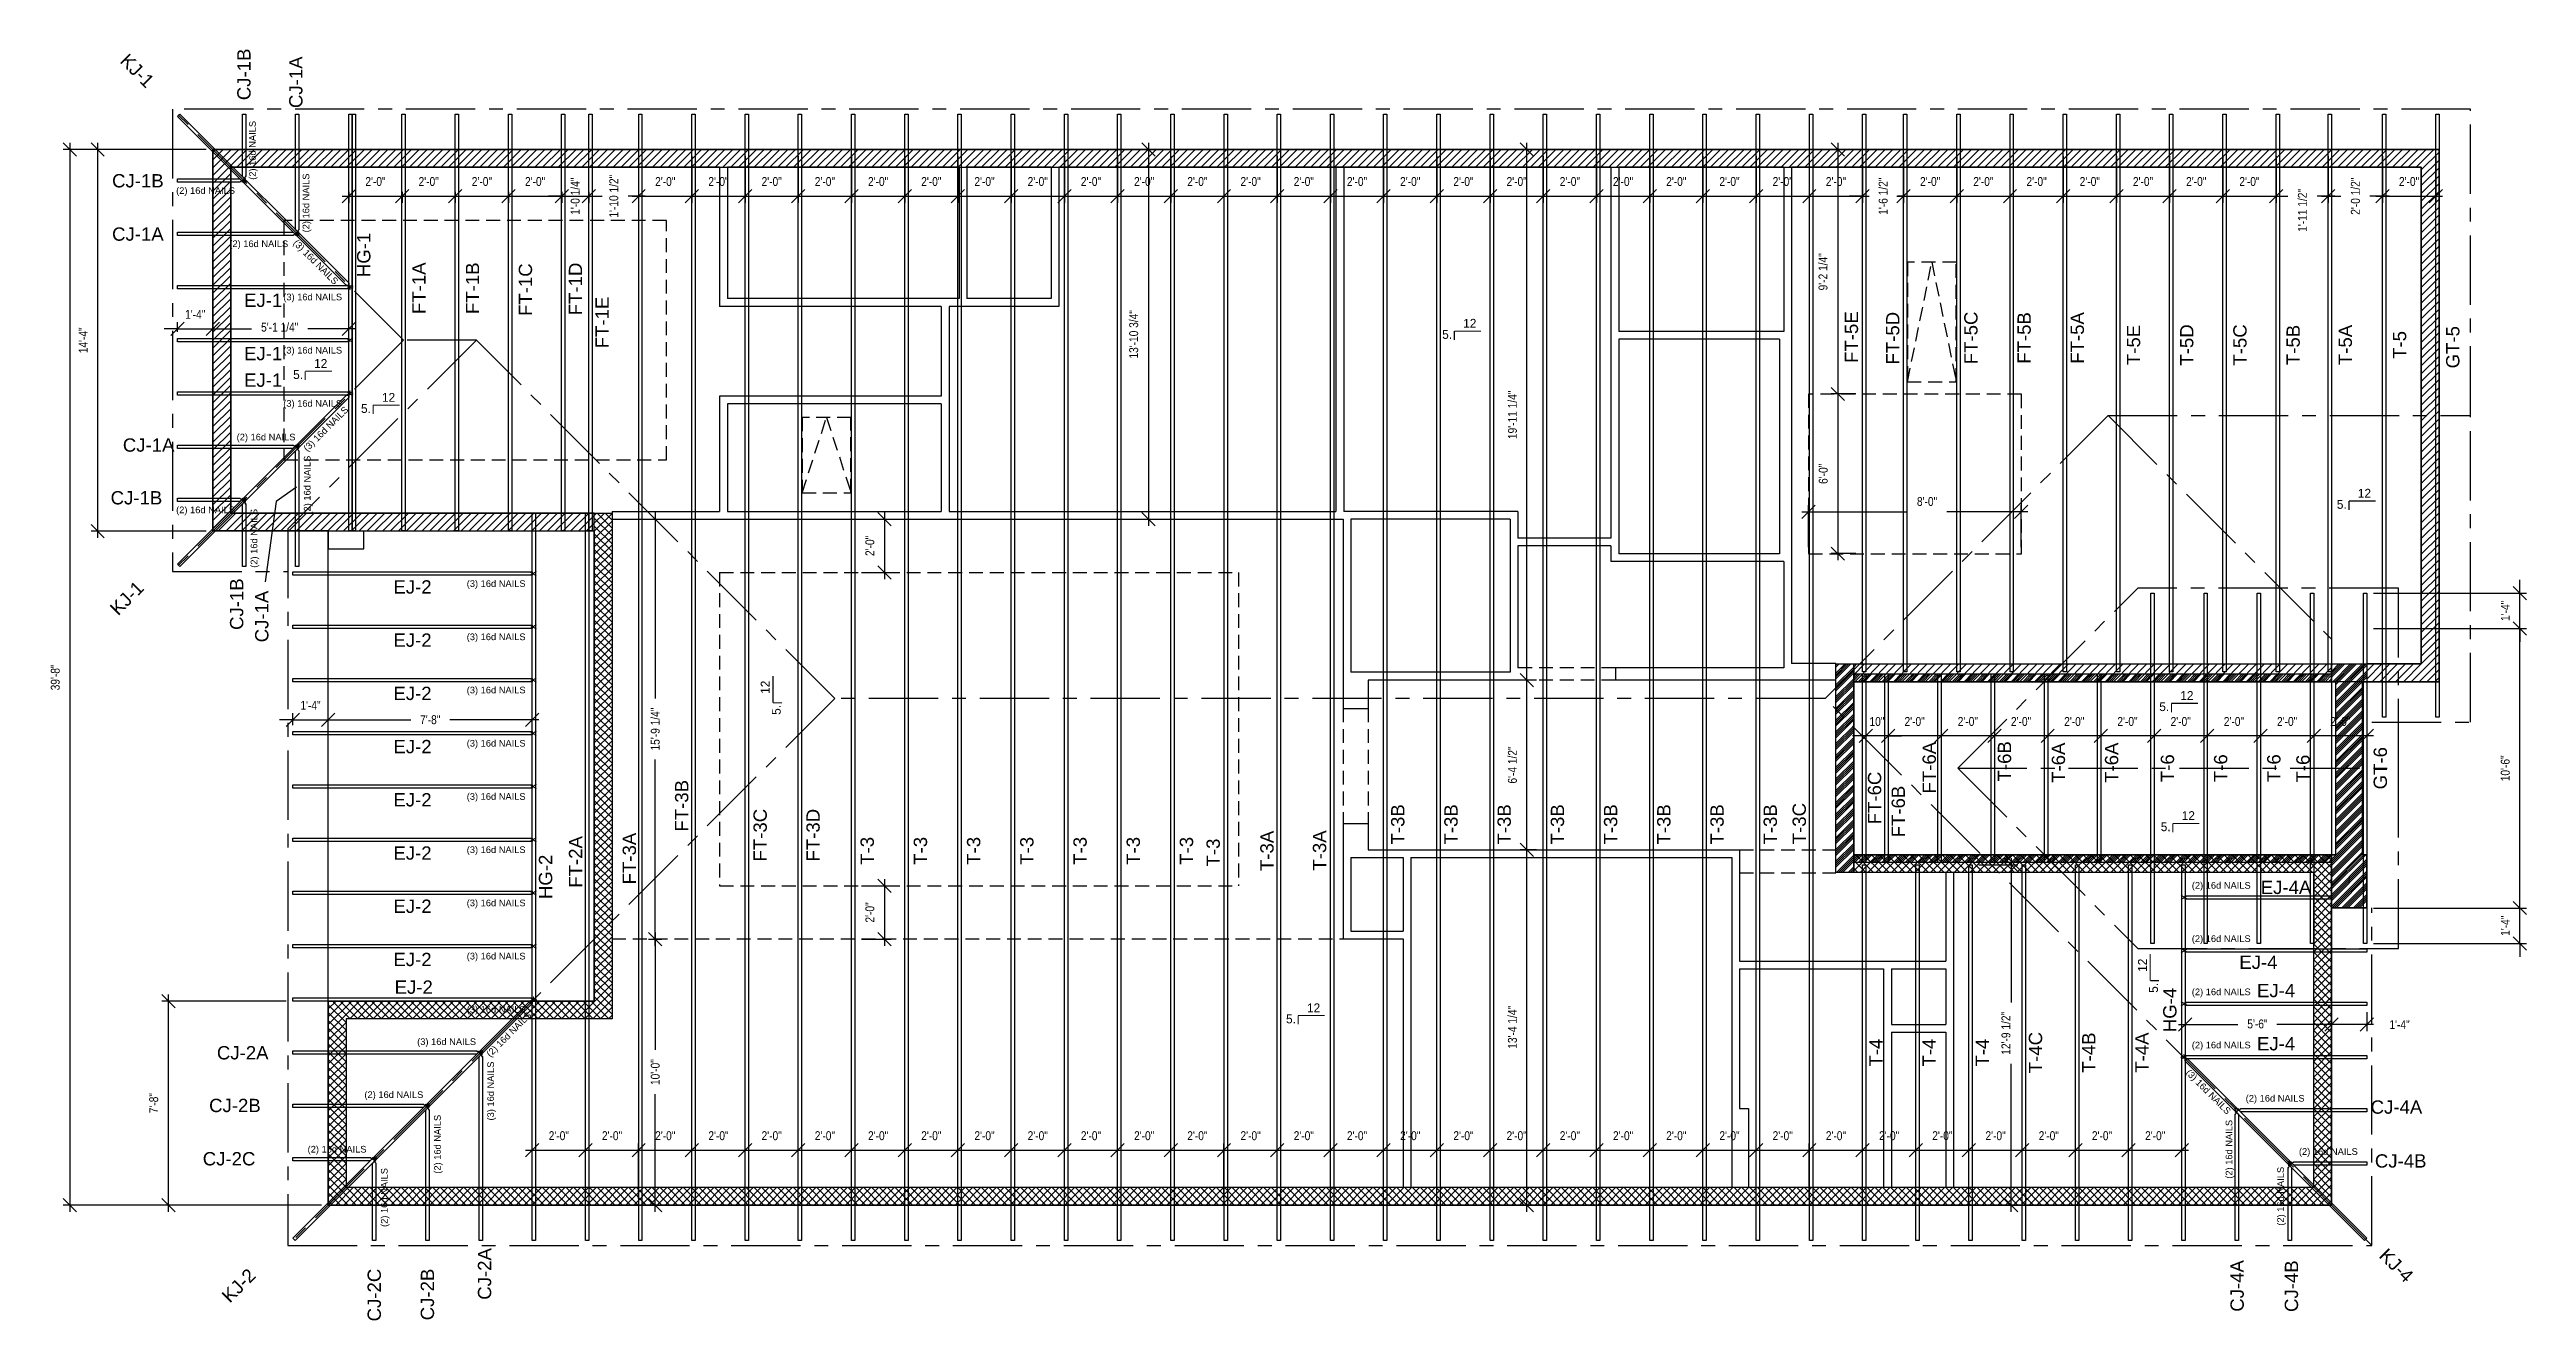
# Model space of a CAD drawing. Header units: inches. Extents: x -1321 to 2514, y -588 to 989.
# Drawn here: x 787 to 1904, y 415 to 989 of the extents above; entities that cross this region are included whole.
import ezdxf
from ezdxf.enums import TextEntityAlignment as Align

# ---------------------------------------------------------------- set-up
doc = ezdxf.new("R2010")
doc.units = ezdxf.units.IN
doc.header["$LTSCALE"] = 25
doc.header["$MEASUREMENT"] = 0
doc.linetypes.add('CENTER', pattern=[2, 1.25, -0.25, 0.25, -0.25])
doc.linetypes.add('HIDDEN', pattern=[0.375, 0.25, -0.125])
for name, color, linetype in [('1WDOOR', 3, 'Continuous'), ('1WEXTERIOR', 150, 'Continuous'), ('1WINTERIOR', 4, 'Continuous'), ('R_connectors', 150, 'Continuous'), ('R_connectors_text', 150, 'Continuous'), ('RDIM', 2, 'Continuous'), ('RMARK', 80, 'Continuous'), ('ROOF', 7, 'CENTER'), ('RTRUSS', 30, 'Continuous')]:
    doc.layers.add(name, color=color, linetype=linetype)
doc.styles.add('Dim', font='ARIALN.TTF')
doc.styles.add('Plane', font='arial.ttf')
doc.dimstyles.new('Clearspan', dxfattribs={"dimscale": 48, "dimtxt": 0.083333, "dimasz": 0.125, "dimexe": 0.0625, "dimexo": 0.0625, "dimgap": 0.09375, "dimtad": 1, "dimtoh": 1, "dimdec": 4, "dimzin": 3, "dimdsep": 46, "dimlunit": 4, "dimtxsty": 'Dim', "dimblk": 'OBLIQUE', "dimcen": 0.09375, "dimdle": 0.0625, "dimazin": 0, "dimtfac": 1, "dimtdec": 4, "dimtix": 1, "dimtmove": 2, "dimatfit": 3, "dimfxl": 1, "dimfrac": 2, "dimtolj": 1, "dimtzin": 3, "dimarcsym": 0})

msp = doc.modelspace()

# ---------------------------------------------------------------- texts
at = {"layer": 'R_connectors_text', "color": 150, "style": 'Plane'}
for rotation, p in [(90, (881.23004, 929.78922)), (90, (905.33587, 906.06893)), (360, (1801.81705, 489.19371))]:
    msp.add_text('(2) 16d NAILS', height=3, rotation=rotation, dxfattribs=at).set_placement(p, align=Align.BOTTOM_LEFT)
for s, rotation, p in [('(2) 16d NAILS', 360, (870.94573, 926.44371)), ('(3) 16d NAILS', 360, (919.25639, 878.44371)), ('(3) 16d NAILS', 360, (919.25639, 854.44371)), ('(2) 16d NAILS', 90, (902.00639, 805.38305)), ('(2) 16d NAILS', 90, (878.00639, 781.38305)), ('(2) 16d NAILS', 45, (1002.77224, 554.82919)), ('(3) 16d NAILS', 90, (984.75639, 532.13305)), ('(2) 16d NAILS', 90, (960.75639, 508.13305)), ('(2) 16d NAILS', 90, (1768.768, 505.87455)), ('(2) 16d NAILS', 90, (936.75639, 484.13305)), ('(2) 16d NAILS', 90, (1792.04678, 484.69099))]:
    msp.add_text(s, height=3, rotation=rotation, dxfattribs=at).set_placement(p, align=Align.TOP_RIGHT)
for s, p in [('(2) 16d NAILS', (894.94573, 902.44371)), ('(3) 16d NAILS', (919.25639, 830.44371)), ('(2) 16d NAILS', (898.23257, 815.27028)), ('(2) 16d NAILS', (870.94573, 782.44371)), ('(3) 16d NAILS', (1002.00639, 749.19371)), ('(3) 16d NAILS', (1002.00639, 725.19371)), ('(3) 16d NAILS', (1002.00639, 701.19371)), ('(3) 16d NAILS', (1002.00639, 677.19371)), ('(3) 16d NAILS', (1002.00639, 653.19371)), ('(3) 16d NAILS', (1002.00639, 629.19371)), ('(3) 16d NAILS', (1002.00639, 605.19371)), ('(3) 16d NAILS', (1002.00639, 581.19371)), ('(3) 16d NAILS', (1002.00639, 557.19371)), ('(3) 16d NAILS', (979.65634, 542.61164)), ('(2) 16d NAILS', (955.86522, 518.73686)), ('(2) 16d NAILS', (930.24608, 494.13108))]:
    msp.add_text(s, height=3, dxfattribs=at).set_placement(p, align=Align.TOP_RIGHT)
at = {"layer": 'R_connectors_text', "color": 1, "style": 'Plane'}
for rotation, p in [(315, (896.91142, 901.02071)), (45, (903.58043, 807.03111)), (315, (1750.54069, 526.84518))]:
    msp.add_text('(3) 16d NAILS', height=3, rotation=rotation, dxfattribs=at).set_placement(p)
at = {"layer": 'R_connectors_text', "color": 150, "style": 'Plane'}
for p in [(1753.50639, 609.19371), (1753.50639, 585.19371), (1753.50639, 561.19371), (1753.50639, 537.19371), (1777.81705, 513.19371)]:
    msp.add_text('(2) 16d NAILS', height=3, dxfattribs=at).set_placement(p, align=Align.BOTTOM_LEFT)
at = {"layer": 'RMARK', "color": 2, "style": 'Plane'}
for s, rotation, p in [('KJ-1', 315, (826.8691, 979.00212)), ('CJ-1B', 90, (874.96367, 977.33029)), ('CJ-1A', 90, (898.38364, 973.77768)), ('HG-1', 90, (929.01323, 895.92555)), ('FT-1A', 90, (953.86201, 880.89479)), ('FT-1B', 90, (978.05687, 880.89479)), ('FT-1C', 90, (1001.92478, 880.24128)), ('FT-1D', 90, (1024.48485, 880.56804)), ('FT-1E', 90, (1036.50639, 865.44371)), ('FT-5E', 90, (1599.97319, 858.85627)), ('FT-5D', 90, (1618.59284, 858.36252)), ('FT-5C', 90, (1653.86329, 858.48135)), ('FT-5B', 90, (1677.86329, 858.48135)), ('FT-5A', 90, (1701.86329, 858.48135)), ('T-5E', 90, (1727.20788, 855.31073)), ('T-5D', 90, (1751.20788, 855.31073)), ('T-5C', 90, (1775.20788, 855.31073)), ('T-5B', 90, (1799.20788, 855.31073)), ('T-5A', 90, (1822.70788, 855.31073)), ('T-5', 90, (1847.20788, 855.31073)), ('GT-5', 90, (1871.20789, 854.29046)), ('CJ-1B', 90, (871.6814, 738.43767)), ('KJ-1', 45, (822.18457, 741.18766)), ('CJ-1A', 90, (883.02302, 732.86417)), ('FT-6A', 90, (1635.06156, 664.70078)), ('T-6B', 90, (1669.00487, 667.56245)), ('T-6A', 90, (1693.32682, 666.91926)), ('T-6A', 90, (1717.32682, 666.91926)), ('T-6', 90, (1742.50639, 664.44371)), ('T-6', 90, (1766.50639, 664.44371)), ('T-6', 90, (1790.50639, 664.44371)), ('GT-6', 90, (1838.50639, 664.44371)), ('FT-6C', 90, (1610.41843, 651.01505)), ('T-6', 90, (1803.62996, 664.25164)), ('FT-3B', 90, (1072.3973, 647.50809)), ('T-3C', 90, (1576.44294, 639.45672)), ('FT-6B', 90, (1621.10938, 644.90741)), ('FT-3C', 90, (1107.79015, 634.2451)), ('FT-3D', 90, (1131.6447, 634.2451)), ('T-3B', 90, (1395.36803, 639.11585)), ('T-3B', 90, (1419.36803, 639.11585)), ('T-3B', 90, (1443.36803, 639.11585)), ('T-3B', 90, (1467.36803, 639.11585)), ('T-3B', 90, (1491.36803, 639.11585)), ('T-3B', 90, (1515.36803, 639.11585)), ('T-3B', 90, (1539.36803, 639.11585)), ('T-3B', 90, (1563.36803, 639.11585)), ('FT-2A', 90, (1024.54743, 622.19819)), ('FT-3A', 90, (1048.7948, 623.69336)), ('T-3', 90, (1156.0745, 627.18571)), ('T-3', 90, (1180.0745, 627.18571)), ('T-3', 90, (1204.0745, 627.18571)), ('T-3', 90, (1228.0745, 627.18571)), ('T-3', 90, (1252.0745, 627.18571)), ('T-3', 90, (1276.0745, 627.18571)), ('T-3', 90, (1300.0745, 627.18571)), ('T-3', 90, (1312.1173, 626.42364)), ('T-3A', 90, (1336.365, 627.15794)), ('T-3A', 90, (1360.08476, 627.32972)), ('HG-2', 90, (1011.00639, 615.44371)), ('HG-4', 90, (1743.59445, 555.39676)), ('T-4', 90, (1611.00639, 536.19371)), ('T-4', 90, (1635.00639, 536.19371)), ('T-4', 90, (1659.00639, 536.19371)), ('T-4C', 90, (1683.00639, 536.19371)), ('T-4B', 90, (1707.00639, 536.19371)), ('T-4A', 90, (1731.00639, 536.19371)), ('CJ-2A', 90, (983.48945, 436.38778)), ('KJ-4', 315, (1845.77878, 440.21075)), ('KJ-2', 45, (872.61317, 431.15989)), ('CJ-2C', 90, (933.7368, 426.8556)), ('CJ-2B', 90, (957.71087, 427.11323)), ('CJ-4A', 90, (1773.94467, 430.98391)), ('CJ-4B', 90, (1798.42992, 430.8754))]:
    msp.add_text(s, height=6, rotation=rotation, dxfattribs=at).set_placement(p, align=Align.MIDDLE_CENTER)
for s, p in [('CJ-1B', (827.13863, 929.36079)), ('CJ-1A', (827.13863, 905.3177)), ('EJ-1', (883.63139, 875.44371)), ('EJ-1', (883.63139, 851.44371)), ('EJ-1', (883.63139, 839.44371)), ('CJ-1A', (831.99614, 810.1818)), ('CJ-1B', (826.48784, 786.40067)), ('EJ-2', (951.00639, 746.19371)), ('EJ-2', (951.00639, 722.19371)), ('EJ-2', (951.00639, 698.19371)), ('EJ-2', (951.00639, 674.19371)), ('EJ-2', (951.00639, 650.19371)), ('EJ-2', (951.00639, 626.19371)), ('EJ-2', (951.00639, 602.19371)), ('EJ-4A', (1795.98809, 610.7188)), ('EJ-2', (951.00639, 578.19371)), ('EJ-4', (1783.5339, 576.94302)), ('EJ-2', (951.54915, 565.717)), ('EJ-4', (1791.50639, 564.19371)), ('CJ-2A', (874.41978, 536.11559)), ('EJ-4', (1791.50639, 540.19371)), ('CJ-2B', (870.90985, 512.36138)), ('CJ-4A', (1845.80363, 511.63937)), ('CJ-2C', (868.26857, 488.32619)), ('CJ-4B', (1847.70664, 487.33813))]:
    msp.add_text(s, height=6, dxfattribs=at).set_placement(p, align=Align.MIDDLE_CENTER)

# ---------------------------------------------------------------- blocks, each defined once
blk = doc.blocks.new('PitchIndicator')
at = {"color": 0, "const_width": 0.5}
for points in [[(0, 0), (0, 4)], [(0, 4), (12, 4)]]:
    blk.add_lwpolyline(points, dxfattribs=at)
at = {"color": 0}
blk.add_text('12', height=4, dxfattribs=at).set_placement((4, 5.5))
blk.add_attdef('PITCH', text='', height=4, dxfattribs=at).set_placement((-1, 0.5), align=Align.RIGHT)
blk = doc.blocks.new('_OBLIQUE')
at = {"color": 0, "linetype": 'ByBlock'}
blk.add_line((-0.5, -0.5), (0.5, 0.5), dxfattribs=at)
blk = doc.blocks.new('*D214')
at = {"layer": 'RDIM', "color": 0, "lineweight": -2, "transparency": 16777216}
for p, q in [((858, 943.4), (806, 943.4)), ((809, 946.4), (809, 768.4)), ((858, 771.4), (806, 771.4))]:
    blk.add_line(p, q, dxfattribs=at)
at = {"layer": 'RDIM', "color": 0, "lineweight": -2, "transparency": 16777216, "xscale": 6, "yscale": 6, "zscale": 6}
for p, rotation in [((809, 943.4), 90), ((809, 771.4), 270)]:
    blk.add_blockref('_OBLIQUE', p, dxfattribs=dict(at, rotation=rotation))
at = {"layer": 'RDIM', "color": 0, "transparency": 16777216, "insert": (802.5, 857.4), "char_height": 4, "attachment_point": 5, "rotation": 90, "style": 'Dim'}
blk.add_mtext('\\A1;14\'-4"', dxfattribs=at)
blk = doc.blocks.new('hanger16dNAILS')
at = {"color": 0, "const_width": 0.5}
for points in [[(1.1, -0.8), (-1.9, 1)], [(1.1, 0.8), (-1.9, -1)]]:
    blk.add_lwpolyline(points, dxfattribs=at)
blk = doc.blocks.new('*D242')
at = {"layer": 'RDIM', "color": 0, "lineweight": -2, "transparency": 16777216}
for p, q in [((894, 559.4), (837.9, 559.4)), ((840.9, 464.4), (840.9, 562.4)), ((910, 467.4), (837.9, 467.4))]:
    blk.add_line(p, q, dxfattribs=at)
at = {"layer": 'RDIM', "color": 0, "lineweight": -2, "transparency": 16777216, "xscale": 6, "yscale": 6, "zscale": 6}
for p, rotation in [((840.9, 559.4), 90), ((840.9, 467.4), 270)]:
    blk.add_blockref('_OBLIQUE', p, dxfattribs=dict(at, rotation=rotation))
at = {"layer": 'RDIM', "color": 0, "transparency": 16777216, "insert": (834.3, 513.4), "char_height": 4, "attachment_point": 5, "rotation": 90, "style": 'Dim'}
blk.add_mtext('\\A1;7\'-8"', dxfattribs=at)
blk = doc.blocks.new('*D243')
at = {"layer": 'RDIM', "color": 0, "lineweight": -2, "transparency": 16777216}
for p, q in [((858, 943.4), (793.5, 943.4)), ((796.5, 946.4), (796.5, 464.4)), ((910, 467.4), (793.5, 467.4))]:
    blk.add_line(p, q, dxfattribs=at)
at = {"layer": 'RDIM', "color": 0, "lineweight": -2, "transparency": 16777216, "xscale": 6, "yscale": 6, "zscale": 6}
for p, rotation in [((796.5, 943.4), 90), ((796.5, 467.4), 270)]:
    blk.add_blockref('_OBLIQUE', p, dxfattribs=dict(at, rotation=rotation))
at = {"layer": 'RDIM', "color": 0, "transparency": 16777216, "insert": (789.9, 705.4), "char_height": 4, "attachment_point": 5, "rotation": 90, "style": 'Dim'}
blk.add_mtext('\\A1;39\'-8"', dxfattribs=at)
blk = doc.blocks.new('*D244')
at = {"layer": 'RDIM', "color": 0, "lineweight": -2, "transparency": 16777216}
for p, q in [((1057.5, 587.4), (1063.5, 587.4)), ((1060.5, 590.4), (1060.5, 537.4)), ((1060.5, 464.4), (1060.5, 517.5)), ((1057.5, 467.4), (1063.5, 467.4))]:
    blk.add_line(p, q, dxfattribs=at)
at = {"layer": 'RDIM', "color": 0, "lineweight": -2, "transparency": 16777216, "xscale": 6, "yscale": 6, "zscale": 6}
for p, rotation in [((1060.5, 587.4), 90), ((1060.5, 467.4), 270)]:
    blk.add_blockref('_OBLIQUE', p, dxfattribs=dict(at, rotation=rotation))
at = {"layer": 'RDIM', "color": 0, "transparency": 16777216, "insert": (1060.5, 527.4), "char_height": 4, "attachment_point": 5, "rotation": 90, "style": 'Dim'}
blk.add_mtext('\\A1;10\'-0"', dxfattribs=at)
blk = doc.blocks.new('*D245')
at = {"layer": 'RDIM', "color": 0, "lineweight": -2, "transparency": 16777216}
for p, q in [((1057.5, 776.7), (1063.5, 776.7)), ((1060.5, 779.7), (1060.5, 695.9)), ((1060.5, 584.4), (1060.5, 668.3)), ((1057.5, 587.4), (1063.5, 587.4))]:
    blk.add_line(p, q, dxfattribs=at)
at = {"layer": 'RDIM', "color": 0, "lineweight": -2, "transparency": 16777216, "xscale": 6, "yscale": 6, "zscale": 6}
for p, rotation in [((1060.5, 776.7), 90), ((1060.5, 587.4), 270)]:
    blk.add_blockref('_OBLIQUE', p, dxfattribs=dict(at, rotation=rotation))
at = {"layer": 'RDIM', "color": 0, "transparency": 16777216, "insert": (1060.5, 682.1), "char_height": 4, "attachment_point": 5, "rotation": 90, "style": 'Dim'}
blk.add_mtext('\\A1;15\'-9 1/4"', dxfattribs=at)
blk = doc.blocks.new('*D246')
at = {"layer": 'RDIM', "color": 0, "lineweight": -2, "transparency": 16777216}
for p, q in [((1153.5, 776.7), (1166.9, 776.7)), ((1163.9, 779.7), (1163.9, 749.7)), ((1153.5, 752.7), (1166.9, 752.7))]:
    blk.add_line(p, q, dxfattribs=at)
at = {"layer": 'RDIM', "color": 0, "lineweight": -2, "transparency": 16777216, "xscale": 6, "yscale": 6, "zscale": 6}
for p, rotation in [((1163.9, 776.7), 90), ((1163.9, 752.7), 270)]:
    blk.add_blockref('_OBLIQUE', p, dxfattribs=dict(at, rotation=rotation))
at = {"layer": 'RDIM', "color": 0, "transparency": 16777216, "insert": (1157.3, 764.7), "char_height": 4, "attachment_point": 5, "rotation": 90, "style": 'Dim'}
blk.add_mtext('\\A1;2\'-0"', dxfattribs=at)
blk = doc.blocks.new('*D247')
at = {"layer": 'RDIM', "color": 0, "lineweight": -2, "transparency": 16777216}
for p, q in [((1163.9, 614.4), (1163.9, 584.4)), ((1153.5, 611.4), (1166.9, 611.4)), ((1153.5, 587.4), (1166.9, 587.4))]:
    blk.add_line(p, q, dxfattribs=at)
at = {"layer": 'RDIM', "color": 0, "lineweight": -2, "transparency": 16777216, "xscale": 6, "yscale": 6, "zscale": 6}
for p, rotation in [((1163.9, 611.4), 90), ((1163.9, 587.4), 270)]:
    blk.add_blockref('_OBLIQUE', p, dxfattribs=dict(at, rotation=rotation))
at = {"layer": 'RDIM', "color": 0, "transparency": 16777216, "insert": (1157.3, 599.4), "char_height": 4, "attachment_point": 5, "rotation": 90, "style": 'Dim'}
blk.add_mtext('\\A1;2\'-0"', dxfattribs=at)
blk = doc.blocks.new('*D248')
at = {"layer": 'RDIM', "color": 0, "lineweight": -2, "transparency": 16777216}
for p, q in [((1273.5, 943.4), (1285.9, 943.4)), ((1282.9, 946.4), (1282.9, 773.7)), ((1273.5, 776.7), (1285.9, 776.7))]:
    blk.add_line(p, q, dxfattribs=at)
at = {"layer": 'RDIM', "color": 0, "lineweight": -2, "transparency": 16777216, "xscale": 6, "yscale": 6, "zscale": 6}
for p, rotation in [((1282.9, 943.4), 90), ((1282.9, 776.7), 270)]:
    blk.add_blockref('_OBLIQUE', p, dxfattribs=dict(at, rotation=rotation))
at = {"layer": 'RDIM', "color": 0, "transparency": 16777216, "insert": (1276.3, 860.1), "char_height": 4, "attachment_point": 5, "rotation": 90, "style": 'Dim'}
blk.add_mtext('\\A1;13\'-10 3/4"', dxfattribs=at)
blk = doc.blocks.new('*D249')
at = {"layer": 'RDIM', "color": 0, "lineweight": -2, "transparency": 16777216}
for p, q in [((1458, 627.7), (1450.6, 627.7)), ((1453.6, 464.4), (1453.6, 630.7)), ((1458, 467.4), (1450.6, 467.4))]:
    blk.add_line(p, q, dxfattribs=at)
at = {"layer": 'RDIM', "color": 0, "lineweight": -2, "transparency": 16777216, "xscale": 6, "yscale": 6, "zscale": 6}
for p, rotation in [((1453.6, 627.7), 90), ((1453.6, 467.4), 270)]:
    blk.add_blockref('_OBLIQUE', p, dxfattribs=dict(at, rotation=rotation))
at = {"layer": 'RDIM', "color": 0, "transparency": 16777216, "insert": (1447.1, 547.6), "char_height": 4, "attachment_point": 5, "rotation": 90, "style": 'Dim'}
blk.add_mtext('\\A1;13\'-4 1/4"', dxfattribs=at)
blk = doc.blocks.new('*D250')
at = {"layer": 'RDIM', "color": 0, "lineweight": -2, "transparency": 16777216}
for p, q in [((1458, 704.2), (1450.6, 704.2)), ((1453.6, 624.7), (1453.6, 707.2)), ((1458, 627.7), (1450.6, 627.7))]:
    blk.add_line(p, q, dxfattribs=at)
at = {"layer": 'RDIM', "color": 0, "lineweight": -2, "transparency": 16777216, "xscale": 6, "yscale": 6, "zscale": 6}
for p, rotation in [((1453.6, 704.2), 90), ((1453.6, 627.7), 270)]:
    blk.add_blockref('_OBLIQUE', p, dxfattribs=dict(at, rotation=rotation))
at = {"layer": 'RDIM', "color": 0, "transparency": 16777216, "insert": (1447.1, 665.9), "char_height": 4, "attachment_point": 5, "rotation": 90, "style": 'Dim'}
blk.add_mtext('\\A1;6\'-4 1/2"', dxfattribs=at)
blk = doc.blocks.new('*D251')
at = {"layer": 'RDIM', "color": 0, "lineweight": -2, "transparency": 16777216}
for p, q in [((1458, 943.4), (1450.6, 943.4)), ((1453.6, 701.2), (1453.6, 946.4)), ((1458, 704.2), (1450.6, 704.2))]:
    blk.add_line(p, q, dxfattribs=at)
at = {"layer": 'RDIM', "color": 0, "lineweight": -2, "transparency": 16777216, "xscale": 6, "yscale": 6, "zscale": 6}
for p, rotation in [((1453.6, 943.4), 90), ((1453.6, 704.2), 270)]:
    blk.add_blockref('_OBLIQUE', p, dxfattribs=dict(at, rotation=rotation))
at = {"layer": 'RDIM', "color": 0, "transparency": 16777216, "insert": (1447.1, 823.8), "char_height": 4, "attachment_point": 5, "rotation": 90, "style": 'Dim'}
blk.add_mtext('\\A1;19\'-11 1/4"', dxfattribs=at)
blk = doc.blocks.new('*D252')
at = {"layer": 'RDIM', "color": 0, "lineweight": -2, "transparency": 16777216}
for p, q in [((1602, 943.4), (1590.8, 943.4)), ((1593.8, 946.4), (1593.8, 830.2)), ((1602, 833.2), (1590.8, 833.2))]:
    blk.add_line(p, q, dxfattribs=at)
at = {"layer": 'RDIM', "color": 0, "lineweight": -2, "transparency": 16777216, "xscale": 6, "yscale": 6, "zscale": 6}
for p, rotation in [((1593.8, 943.4), 90), ((1593.8, 833.2), 270)]:
    blk.add_blockref('_OBLIQUE', p, dxfattribs=dict(at, rotation=rotation))
at = {"layer": 'RDIM', "color": 0, "transparency": 16777216, "insert": (1587.2, 888.3), "char_height": 4, "attachment_point": 5, "rotation": 90, "style": 'Dim'}
blk.add_mtext('\\A1;9\'-2 1/4"', dxfattribs=at)
blk = doc.blocks.new('*D253')
at = {"layer": 'RDIM', "color": 0, "lineweight": -2, "transparency": 16777216}
for p, q in [((1602, 833.2), (1590.8, 833.2)), ((1593.8, 836.2), (1593.8, 758.2)), ((1602, 761.2), (1590.8, 761.2))]:
    blk.add_line(p, q, dxfattribs=at)
at = {"layer": 'RDIM', "color": 0, "lineweight": -2, "transparency": 16777216, "xscale": 6, "yscale": 6, "zscale": 6}
for p, rotation in [((1593.8, 833.2), 90), ((1593.8, 761.2), 270)]:
    blk.add_blockref('_OBLIQUE', p, dxfattribs=dict(at, rotation=rotation))
at = {"layer": 'RDIM', "color": 0, "transparency": 16777216, "insert": (1587.3, 797.2), "char_height": 4, "attachment_point": 5, "rotation": 90, "style": 'Dim'}
blk.add_mtext('\\A1;6\'-0"', dxfattribs=at)
blk = doc.blocks.new('*D254')
at = {"layer": 'RDIM', "color": 0, "lineweight": -2, "transparency": 16777216}
for p, q in [((1580.6, 764.2), (1580.6, 783.1)), ((1676.6, 764.2), (1676.6, 783.1)), ((1577.6, 780.1), (1625.2, 780.1)), ((1679.6, 780.1), (1643, 780.1))]:
    blk.add_line(p, q, dxfattribs=at)
at = {"layer": 'RDIM', "color": 0, "lineweight": -2, "transparency": 16777216, "xscale": 6, "yscale": 6, "zscale": 6, "rotation": 180}
blk.add_blockref('_OBLIQUE', (1580.6, 780.1), dxfattribs=at)
at = {"layer": 'RDIM', "color": 0, "lineweight": -2, "transparency": 16777216, "xscale": 6, "yscale": 6, "zscale": 6}
blk.add_blockref('_OBLIQUE', (1676.6, 780.1), dxfattribs=at)
at = {"layer": 'RDIM', "color": 0, "transparency": 16777216, "insert": (1634.1, 784.7), "char_height": 4, "attachment_point": 5, "style": 'Dim'}
blk.add_mtext('\\A1;8\'-0"', dxfattribs=at)
blk = doc.blocks.new('*D255')
at = {"layer": 'RDIM', "color": 0, "lineweight": -2, "transparency": 16777216}
for p, q in [((1657.5, 620.9), (1675.1, 620.9)), ((1672.1, 623.9), (1672.1, 558.8)), ((1672.1, 464.4), (1672.1, 531.1)), ((1657.5, 467.4), (1675.1, 467.4))]:
    blk.add_line(p, q, dxfattribs=at)
at = {"layer": 'RDIM', "color": 0, "lineweight": -2, "transparency": 16777216, "xscale": 6, "yscale": 6, "zscale": 6}
for p, rotation in [((1672.1, 620.9), 90), ((1672.1, 467.4), 270)]:
    blk.add_blockref('_OBLIQUE', p, dxfattribs=dict(at, rotation=rotation))
at = {"layer": 'RDIM', "color": 0, "transparency": 16777216, "insert": (1669.7, 544.9), "char_height": 4, "attachment_point": 5, "rotation": 90, "style": 'Dim'}
blk.add_mtext('\\A1;12\'-9 1/2"', dxfattribs=at)
blk = doc.blocks.new('*D283')
at = {"layer": 'RDIM', "color": 0, "lineweight": -2, "transparency": 16777216}
for p, q in [((897, 686.3), (891, 686.3)), ((897, 683.9), (897, 689.3)), ((897, 686.3), (913, 686.3)), ((913, 683.9), (913, 689.3)), ((913, 686.3), (919, 686.3))]:
    blk.add_line(p, q, dxfattribs=at)
at = {"layer": 'RDIM', "color": 0, "lineweight": -2, "transparency": 16777216, "xscale": 6, "yscale": 6, "zscale": 6}
blk.add_blockref('_OBLIQUE', (897, 686.3), dxfattribs=at)
at = {"layer": 'RDIM', "color": 0, "lineweight": -2, "transparency": 16777216, "xscale": 6, "yscale": 6, "zscale": 6, "rotation": 180}
blk.add_blockref('_OBLIQUE', (913, 686.3), dxfattribs=at)
at = {"layer": 'RDIM', "color": 0, "transparency": 16777216, "insert": (905, 692.8), "char_height": 4, "attachment_point": 5, "style": 'Dim'}
blk.add_mtext('\\A1;1\'-4"', dxfattribs=at)
blk = doc.blocks.new('*D284')
at = {"layer": 'RDIM', "color": 0, "lineweight": -2, "transparency": 16777216}
for p, q in [((910, 686.3), (950.2, 686.3)), ((913, 683.9), (913, 689.3)), ((1008, 686.3), (967.9, 686.3)), ((1005, 683.9), (1005, 689.3))]:
    blk.add_line(p, q, dxfattribs=at)
at = {"layer": 'RDIM', "color": 0, "lineweight": -2, "transparency": 16777216, "xscale": 6, "yscale": 6, "zscale": 6, "rotation": 180}
blk.add_blockref('_OBLIQUE', (913, 686.3), dxfattribs=at)
at = {"layer": 'RDIM', "color": 0, "lineweight": -2, "transparency": 16777216, "xscale": 6, "yscale": 6, "zscale": 6}
blk.add_blockref('_OBLIQUE', (1005, 686.3), dxfattribs=at)
at = {"layer": 'RDIM', "color": 0, "transparency": 16777216, "insert": (959, 686.3), "char_height": 4, "attachment_point": 5, "style": 'Dim'}
blk.add_mtext('\\A1;7\'-8"', dxfattribs=at)
blk = doc.blocks.new('*D285')
at = {"layer": 'RDIM', "color": 0, "lineweight": -2, "transparency": 16777216}
for p, q in [((1002, 492.2), (1032, 492.2)), ((1005, 470.4), (1005, 495.2)), ((1029, 470.4), (1029, 495.2))]:
    blk.add_line(p, q, dxfattribs=at)
at = {"layer": 'RDIM', "color": 0, "lineweight": -2, "transparency": 16777216, "xscale": 6, "yscale": 6, "zscale": 6, "rotation": 180}
blk.add_blockref('_OBLIQUE', (1005, 492.2), dxfattribs=at)
at = {"layer": 'RDIM', "color": 0, "lineweight": -2, "transparency": 16777216, "xscale": 6, "yscale": 6, "zscale": 6}
blk.add_blockref('_OBLIQUE', (1029, 492.2), dxfattribs=at)
at = {"layer": 'RDIM', "color": 0, "transparency": 16777216, "insert": (1017, 498.7), "char_height": 4, "attachment_point": 5, "style": 'Dim'}
blk.add_mtext('\\A1;2\'-0"', dxfattribs=at)
blk = doc.blocks.new('*D286')
at = {"layer": 'RDIM', "color": 0, "lineweight": -2, "transparency": 16777216}
for p, q in [((1026, 492.2), (1056, 492.2)), ((1029, 470.4), (1029, 495.2)), ((1053, 470.4), (1053, 495.2))]:
    blk.add_line(p, q, dxfattribs=at)
at = {"layer": 'RDIM', "color": 0, "lineweight": -2, "transparency": 16777216, "xscale": 6, "yscale": 6, "zscale": 6, "rotation": 180}
blk.add_blockref('_OBLIQUE', (1029, 492.2), dxfattribs=at)
at = {"layer": 'RDIM', "color": 0, "lineweight": -2, "transparency": 16777216, "xscale": 6, "yscale": 6, "zscale": 6}
blk.add_blockref('_OBLIQUE', (1053, 492.2), dxfattribs=at)
at = {"layer": 'RDIM', "color": 0, "transparency": 16777216, "insert": (1041, 498.7), "char_height": 4, "attachment_point": 5, "style": 'Dim'}
blk.add_mtext('\\A1;2\'-0"', dxfattribs=at)
blk = doc.blocks.new('*D287')
at = {"layer": 'RDIM', "color": 0, "lineweight": -2, "transparency": 16777216}
for p, q in [((1050, 492.2), (1080, 492.2)), ((1053, 470.4), (1053, 495.2)), ((1077, 470.4), (1077, 495.2))]:
    blk.add_line(p, q, dxfattribs=at)
at = {"layer": 'RDIM', "color": 0, "lineweight": -2, "transparency": 16777216, "xscale": 6, "yscale": 6, "zscale": 6, "rotation": 180}
blk.add_blockref('_OBLIQUE', (1053, 492.2), dxfattribs=at)
at = {"layer": 'RDIM', "color": 0, "lineweight": -2, "transparency": 16777216, "xscale": 6, "yscale": 6, "zscale": 6}
blk.add_blockref('_OBLIQUE', (1077, 492.2), dxfattribs=at)
at = {"layer": 'RDIM', "color": 0, "transparency": 16777216, "insert": (1065, 498.7), "char_height": 4, "attachment_point": 5, "style": 'Dim'}
blk.add_mtext('\\A1;2\'-0"', dxfattribs=at)
blk = doc.blocks.new('*D288')
at = {"layer": 'RDIM', "color": 0, "lineweight": -2, "transparency": 16777216}
for p, q in [((1074, 492.2), (1104, 492.2)), ((1077, 470.4), (1077, 495.2)), ((1101, 470.4), (1101, 495.2))]:
    blk.add_line(p, q, dxfattribs=at)
at = {"layer": 'RDIM', "color": 0, "lineweight": -2, "transparency": 16777216, "xscale": 6, "yscale": 6, "zscale": 6, "rotation": 180}
blk.add_blockref('_OBLIQUE', (1077, 492.2), dxfattribs=at)
at = {"layer": 'RDIM', "color": 0, "lineweight": -2, "transparency": 16777216, "xscale": 6, "yscale": 6, "zscale": 6}
blk.add_blockref('_OBLIQUE', (1101, 492.2), dxfattribs=at)
at = {"layer": 'RDIM', "color": 0, "transparency": 16777216, "insert": (1089, 498.7), "char_height": 4, "attachment_point": 5, "style": 'Dim'}
blk.add_mtext('\\A1;2\'-0"', dxfattribs=at)
blk = doc.blocks.new('*D289')
at = {"layer": 'RDIM', "color": 0, "lineweight": -2, "transparency": 16777216}
for p, q in [((1098, 492.2), (1128, 492.2)), ((1101, 470.4), (1101, 495.2)), ((1125, 470.4), (1125, 495.2))]:
    blk.add_line(p, q, dxfattribs=at)
at = {"layer": 'RDIM', "color": 0, "lineweight": -2, "transparency": 16777216, "xscale": 6, "yscale": 6, "zscale": 6, "rotation": 180}
blk.add_blockref('_OBLIQUE', (1101, 492.2), dxfattribs=at)
at = {"layer": 'RDIM', "color": 0, "lineweight": -2, "transparency": 16777216, "xscale": 6, "yscale": 6, "zscale": 6}
blk.add_blockref('_OBLIQUE', (1125, 492.2), dxfattribs=at)
at = {"layer": 'RDIM', "color": 0, "transparency": 16777216, "insert": (1113, 498.7), "char_height": 4, "attachment_point": 5, "style": 'Dim'}
blk.add_mtext('\\A1;2\'-0"', dxfattribs=at)
blk = doc.blocks.new('*D290')
at = {"layer": 'RDIM', "color": 0, "lineweight": -2, "transparency": 16777216}
for p, q in [((1122, 492.2), (1152, 492.2)), ((1125, 470.4), (1125, 495.2)), ((1149, 470.4), (1149, 495.2))]:
    blk.add_line(p, q, dxfattribs=at)
at = {"layer": 'RDIM', "color": 0, "lineweight": -2, "transparency": 16777216, "xscale": 6, "yscale": 6, "zscale": 6, "rotation": 180}
blk.add_blockref('_OBLIQUE', (1125, 492.2), dxfattribs=at)
at = {"layer": 'RDIM', "color": 0, "lineweight": -2, "transparency": 16777216, "xscale": 6, "yscale": 6, "zscale": 6}
blk.add_blockref('_OBLIQUE', (1149, 492.2), dxfattribs=at)
at = {"layer": 'RDIM', "color": 0, "transparency": 16777216, "insert": (1137, 498.7), "char_height": 4, "attachment_point": 5, "style": 'Dim'}
blk.add_mtext('\\A1;2\'-0"', dxfattribs=at)
blk = doc.blocks.new('*D291')
at = {"layer": 'RDIM', "color": 0, "lineweight": -2, "transparency": 16777216}
for p, q in [((1146, 492.2), (1176, 492.2)), ((1149, 470.4), (1149, 495.2)), ((1173, 470.4), (1173, 495.2))]:
    blk.add_line(p, q, dxfattribs=at)
at = {"layer": 'RDIM', "color": 0, "lineweight": -2, "transparency": 16777216, "xscale": 6, "yscale": 6, "zscale": 6, "rotation": 180}
blk.add_blockref('_OBLIQUE', (1149, 492.2), dxfattribs=at)
at = {"layer": 'RDIM', "color": 0, "lineweight": -2, "transparency": 16777216, "xscale": 6, "yscale": 6, "zscale": 6}
blk.add_blockref('_OBLIQUE', (1173, 492.2), dxfattribs=at)
at = {"layer": 'RDIM', "color": 0, "transparency": 16777216, "insert": (1161, 498.7), "char_height": 4, "attachment_point": 5, "style": 'Dim'}
blk.add_mtext('\\A1;2\'-0"', dxfattribs=at)
blk = doc.blocks.new('*D292')
at = {"layer": 'RDIM', "color": 0, "lineweight": -2, "transparency": 16777216}
for p, q in [((1170, 492.2), (1200, 492.2)), ((1173, 470.4), (1173, 495.2)), ((1197, 470.4), (1197, 495.2))]:
    blk.add_line(p, q, dxfattribs=at)
at = {"layer": 'RDIM', "color": 0, "lineweight": -2, "transparency": 16777216, "xscale": 6, "yscale": 6, "zscale": 6, "rotation": 180}
blk.add_blockref('_OBLIQUE', (1173, 492.2), dxfattribs=at)
at = {"layer": 'RDIM', "color": 0, "lineweight": -2, "transparency": 16777216, "xscale": 6, "yscale": 6, "zscale": 6}
blk.add_blockref('_OBLIQUE', (1197, 492.2), dxfattribs=at)
at = {"layer": 'RDIM', "color": 0, "transparency": 16777216, "insert": (1185, 498.7), "char_height": 4, "attachment_point": 5, "style": 'Dim'}
blk.add_mtext('\\A1;2\'-0"', dxfattribs=at)
blk = doc.blocks.new('*D293')
at = {"layer": 'RDIM', "color": 0, "lineweight": -2, "transparency": 16777216}
for p, q in [((1194, 492.2), (1224, 492.2)), ((1197, 470.4), (1197, 495.2)), ((1221, 470.4), (1221, 495.2))]:
    blk.add_line(p, q, dxfattribs=at)
at = {"layer": 'RDIM', "color": 0, "lineweight": -2, "transparency": 16777216, "xscale": 6, "yscale": 6, "zscale": 6, "rotation": 180}
blk.add_blockref('_OBLIQUE', (1197, 492.2), dxfattribs=at)
at = {"layer": 'RDIM', "color": 0, "lineweight": -2, "transparency": 16777216, "xscale": 6, "yscale": 6, "zscale": 6}
blk.add_blockref('_OBLIQUE', (1221, 492.2), dxfattribs=at)
at = {"layer": 'RDIM', "color": 0, "transparency": 16777216, "insert": (1209, 498.7), "char_height": 4, "attachment_point": 5, "style": 'Dim'}
blk.add_mtext('\\A1;2\'-0"', dxfattribs=at)
blk = doc.blocks.new('*D294')
at = {"layer": 'RDIM', "color": 0, "lineweight": -2, "transparency": 16777216}
for p, q in [((1218, 492.2), (1248, 492.2)), ((1221, 470.4), (1221, 495.2)), ((1245, 470.4), (1245, 495.2))]:
    blk.add_line(p, q, dxfattribs=at)
at = {"layer": 'RDIM', "color": 0, "lineweight": -2, "transparency": 16777216, "xscale": 6, "yscale": 6, "zscale": 6, "rotation": 180}
blk.add_blockref('_OBLIQUE', (1221, 492.2), dxfattribs=at)
at = {"layer": 'RDIM', "color": 0, "lineweight": -2, "transparency": 16777216, "xscale": 6, "yscale": 6, "zscale": 6}
blk.add_blockref('_OBLIQUE', (1245, 492.2), dxfattribs=at)
at = {"layer": 'RDIM', "color": 0, "transparency": 16777216, "insert": (1233, 498.7), "char_height": 4, "attachment_point": 5, "style": 'Dim'}
blk.add_mtext('\\A1;2\'-0"', dxfattribs=at)
blk = doc.blocks.new('*D295')
at = {"layer": 'RDIM', "color": 0, "lineweight": -2, "transparency": 16777216}
for p, q in [((1242, 492.2), (1272, 492.2)), ((1245, 470.4), (1245, 495.2)), ((1269, 470.4), (1269, 495.2))]:
    blk.add_line(p, q, dxfattribs=at)
at = {"layer": 'RDIM', "color": 0, "lineweight": -2, "transparency": 16777216, "xscale": 6, "yscale": 6, "zscale": 6, "rotation": 180}
blk.add_blockref('_OBLIQUE', (1245, 492.2), dxfattribs=at)
at = {"layer": 'RDIM', "color": 0, "lineweight": -2, "transparency": 16777216, "xscale": 6, "yscale": 6, "zscale": 6}
blk.add_blockref('_OBLIQUE', (1269, 492.2), dxfattribs=at)
at = {"layer": 'RDIM', "color": 0, "transparency": 16777216, "insert": (1257, 498.7), "char_height": 4, "attachment_point": 5, "style": 'Dim'}
blk.add_mtext('\\A1;2\'-0"', dxfattribs=at)
blk = doc.blocks.new('*D296')
at = {"layer": 'RDIM', "color": 0, "lineweight": -2, "transparency": 16777216}
for p, q in [((1266, 492.2), (1296, 492.2)), ((1269, 470.4), (1269, 495.2)), ((1293, 470.4), (1293, 495.2))]:
    blk.add_line(p, q, dxfattribs=at)
at = {"layer": 'RDIM', "color": 0, "lineweight": -2, "transparency": 16777216, "xscale": 6, "yscale": 6, "zscale": 6, "rotation": 180}
blk.add_blockref('_OBLIQUE', (1269, 492.2), dxfattribs=at)
at = {"layer": 'RDIM', "color": 0, "lineweight": -2, "transparency": 16777216, "xscale": 6, "yscale": 6, "zscale": 6}
blk.add_blockref('_OBLIQUE', (1293, 492.2), dxfattribs=at)
at = {"layer": 'RDIM', "color": 0, "transparency": 16777216, "insert": (1281, 498.7), "char_height": 4, "attachment_point": 5, "style": 'Dim'}
blk.add_mtext('\\A1;2\'-0"', dxfattribs=at)
blk = doc.blocks.new('*D297')
at = {"layer": 'RDIM', "color": 0, "lineweight": -2, "transparency": 16777216}
for p, q in [((1290, 492.2), (1320, 492.2)), ((1293, 470.4), (1293, 495.2)), ((1317, 470.4), (1317, 495.2))]:
    blk.add_line(p, q, dxfattribs=at)
at = {"layer": 'RDIM', "color": 0, "lineweight": -2, "transparency": 16777216, "xscale": 6, "yscale": 6, "zscale": 6, "rotation": 180}
blk.add_blockref('_OBLIQUE', (1293, 492.2), dxfattribs=at)
at = {"layer": 'RDIM', "color": 0, "lineweight": -2, "transparency": 16777216, "xscale": 6, "yscale": 6, "zscale": 6}
blk.add_blockref('_OBLIQUE', (1317, 492.2), dxfattribs=at)
at = {"layer": 'RDIM', "color": 0, "transparency": 16777216, "insert": (1305, 498.7), "char_height": 4, "attachment_point": 5, "style": 'Dim'}
blk.add_mtext('\\A1;2\'-0"', dxfattribs=at)
blk = doc.blocks.new('*D298')
at = {"layer": 'RDIM', "color": 0, "lineweight": -2, "transparency": 16777216}
for p, q in [((1314, 492.2), (1344, 492.2)), ((1317, 470.4), (1317, 495.2)), ((1341, 470.4), (1341, 495.2))]:
    blk.add_line(p, q, dxfattribs=at)
at = {"layer": 'RDIM', "color": 0, "lineweight": -2, "transparency": 16777216, "xscale": 6, "yscale": 6, "zscale": 6, "rotation": 180}
blk.add_blockref('_OBLIQUE', (1317, 492.2), dxfattribs=at)
at = {"layer": 'RDIM', "color": 0, "lineweight": -2, "transparency": 16777216, "xscale": 6, "yscale": 6, "zscale": 6}
blk.add_blockref('_OBLIQUE', (1341, 492.2), dxfattribs=at)
at = {"layer": 'RDIM', "color": 0, "transparency": 16777216, "insert": (1329, 498.7), "char_height": 4, "attachment_point": 5, "style": 'Dim'}
blk.add_mtext('\\A1;2\'-0"', dxfattribs=at)
blk = doc.blocks.new('*D299')
at = {"layer": 'RDIM', "color": 0, "lineweight": -2, "transparency": 16777216}
for p, q in [((1338, 492.2), (1368, 492.2)), ((1341, 470.4), (1341, 495.2)), ((1365, 470.4), (1365, 495.2))]:
    blk.add_line(p, q, dxfattribs=at)
at = {"layer": 'RDIM', "color": 0, "lineweight": -2, "transparency": 16777216, "xscale": 6, "yscale": 6, "zscale": 6, "rotation": 180}
blk.add_blockref('_OBLIQUE', (1341, 492.2), dxfattribs=at)
at = {"layer": 'RDIM', "color": 0, "lineweight": -2, "transparency": 16777216, "xscale": 6, "yscale": 6, "zscale": 6}
blk.add_blockref('_OBLIQUE', (1365, 492.2), dxfattribs=at)
at = {"layer": 'RDIM', "color": 0, "transparency": 16777216, "insert": (1353, 498.7), "char_height": 4, "attachment_point": 5, "style": 'Dim'}
blk.add_mtext('\\A1;2\'-0"', dxfattribs=at)
blk = doc.blocks.new('*D300')
at = {"layer": 'RDIM', "color": 0, "lineweight": -2, "transparency": 16777216}
for p, q in [((1362, 492.2), (1392, 492.2)), ((1365, 470.4), (1365, 495.2)), ((1389, 470.4), (1389, 495.2))]:
    blk.add_line(p, q, dxfattribs=at)
at = {"layer": 'RDIM', "color": 0, "lineweight": -2, "transparency": 16777216, "xscale": 6, "yscale": 6, "zscale": 6, "rotation": 180}
blk.add_blockref('_OBLIQUE', (1365, 492.2), dxfattribs=at)
at = {"layer": 'RDIM', "color": 0, "lineweight": -2, "transparency": 16777216, "xscale": 6, "yscale": 6, "zscale": 6}
blk.add_blockref('_OBLIQUE', (1389, 492.2), dxfattribs=at)
at = {"layer": 'RDIM', "color": 0, "transparency": 16777216, "insert": (1377, 498.7), "char_height": 4, "attachment_point": 5, "style": 'Dim'}
blk.add_mtext('\\A1;2\'-0"', dxfattribs=at)
blk = doc.blocks.new('*D301')
at = {"layer": 'RDIM', "color": 0, "lineweight": -2, "transparency": 16777216}
for p, q in [((1386, 492.2), (1416, 492.2)), ((1389, 470.4), (1389, 495.2)), ((1413, 470.4), (1413, 495.2))]:
    blk.add_line(p, q, dxfattribs=at)
at = {"layer": 'RDIM', "color": 0, "lineweight": -2, "transparency": 16777216, "xscale": 6, "yscale": 6, "zscale": 6, "rotation": 180}
blk.add_blockref('_OBLIQUE', (1389, 492.2), dxfattribs=at)
at = {"layer": 'RDIM', "color": 0, "lineweight": -2, "transparency": 16777216, "xscale": 6, "yscale": 6, "zscale": 6}
blk.add_blockref('_OBLIQUE', (1413, 492.2), dxfattribs=at)
at = {"layer": 'RDIM', "color": 0, "transparency": 16777216, "insert": (1401, 498.7), "char_height": 4, "attachment_point": 5, "style": 'Dim'}
blk.add_mtext('\\A1;2\'-0"', dxfattribs=at)
blk = doc.blocks.new('*D302')
at = {"layer": 'RDIM', "color": 0, "lineweight": -2, "transparency": 16777216}
for p, q in [((1410, 492.2), (1440, 492.2)), ((1413, 470.4), (1413, 495.2)), ((1437, 470.4), (1437, 495.2))]:
    blk.add_line(p, q, dxfattribs=at)
at = {"layer": 'RDIM', "color": 0, "lineweight": -2, "transparency": 16777216, "xscale": 6, "yscale": 6, "zscale": 6, "rotation": 180}
blk.add_blockref('_OBLIQUE', (1413, 492.2), dxfattribs=at)
at = {"layer": 'RDIM', "color": 0, "lineweight": -2, "transparency": 16777216, "xscale": 6, "yscale": 6, "zscale": 6}
blk.add_blockref('_OBLIQUE', (1437, 492.2), dxfattribs=at)
at = {"layer": 'RDIM', "color": 0, "transparency": 16777216, "insert": (1425, 498.7), "char_height": 4, "attachment_point": 5, "style": 'Dim'}
blk.add_mtext('\\A1;2\'-0"', dxfattribs=at)
blk = doc.blocks.new('*D303')
at = {"layer": 'RDIM', "color": 0, "lineweight": -2, "transparency": 16777216}
for p, q in [((1434, 492.2), (1464, 492.2)), ((1437, 470.4), (1437, 495.2)), ((1461, 470.4), (1461, 495.2))]:
    blk.add_line(p, q, dxfattribs=at)
at = {"layer": 'RDIM', "color": 0, "lineweight": -2, "transparency": 16777216, "xscale": 6, "yscale": 6, "zscale": 6, "rotation": 180}
blk.add_blockref('_OBLIQUE', (1437, 492.2), dxfattribs=at)
at = {"layer": 'RDIM', "color": 0, "lineweight": -2, "transparency": 16777216, "xscale": 6, "yscale": 6, "zscale": 6}
blk.add_blockref('_OBLIQUE', (1461, 492.2), dxfattribs=at)
at = {"layer": 'RDIM', "color": 0, "transparency": 16777216, "insert": (1449, 498.7), "char_height": 4, "attachment_point": 5, "style": 'Dim'}
blk.add_mtext('\\A1;2\'-0"', dxfattribs=at)
blk = doc.blocks.new('*D304')
at = {"layer": 'RDIM', "color": 0, "lineweight": -2, "transparency": 16777216}
for p, q in [((1458, 492.2), (1488, 492.2)), ((1461, 470.4), (1461, 495.2)), ((1485, 470.4), (1485, 495.2))]:
    blk.add_line(p, q, dxfattribs=at)
at = {"layer": 'RDIM', "color": 0, "lineweight": -2, "transparency": 16777216, "xscale": 6, "yscale": 6, "zscale": 6, "rotation": 180}
blk.add_blockref('_OBLIQUE', (1461, 492.2), dxfattribs=at)
at = {"layer": 'RDIM', "color": 0, "lineweight": -2, "transparency": 16777216, "xscale": 6, "yscale": 6, "zscale": 6}
blk.add_blockref('_OBLIQUE', (1485, 492.2), dxfattribs=at)
at = {"layer": 'RDIM', "color": 0, "transparency": 16777216, "insert": (1473, 498.7), "char_height": 4, "attachment_point": 5, "style": 'Dim'}
blk.add_mtext('\\A1;2\'-0"', dxfattribs=at)
blk = doc.blocks.new('*D305')
at = {"layer": 'RDIM', "color": 0, "lineweight": -2, "transparency": 16777216}
for p, q in [((1482, 492.2), (1512, 492.2)), ((1485, 470.4), (1485, 495.2)), ((1509, 470.4), (1509, 495.2))]:
    blk.add_line(p, q, dxfattribs=at)
at = {"layer": 'RDIM', "color": 0, "lineweight": -2, "transparency": 16777216, "xscale": 6, "yscale": 6, "zscale": 6, "rotation": 180}
blk.add_blockref('_OBLIQUE', (1485, 492.2), dxfattribs=at)
at = {"layer": 'RDIM', "color": 0, "lineweight": -2, "transparency": 16777216, "xscale": 6, "yscale": 6, "zscale": 6}
blk.add_blockref('_OBLIQUE', (1509, 492.2), dxfattribs=at)
at = {"layer": 'RDIM', "color": 0, "transparency": 16777216, "insert": (1497, 498.7), "char_height": 4, "attachment_point": 5, "style": 'Dim'}
blk.add_mtext('\\A1;2\'-0"', dxfattribs=at)
blk = doc.blocks.new('*D306')
at = {"layer": 'RDIM', "color": 0, "lineweight": -2, "transparency": 16777216}
for p, q in [((1506, 492.2), (1536, 492.2)), ((1509, 470.4), (1509, 495.2)), ((1533, 470.4), (1533, 495.2))]:
    blk.add_line(p, q, dxfattribs=at)
at = {"layer": 'RDIM', "color": 0, "lineweight": -2, "transparency": 16777216, "xscale": 6, "yscale": 6, "zscale": 6, "rotation": 180}
blk.add_blockref('_OBLIQUE', (1509, 492.2), dxfattribs=at)
at = {"layer": 'RDIM', "color": 0, "lineweight": -2, "transparency": 16777216, "xscale": 6, "yscale": 6, "zscale": 6}
blk.add_blockref('_OBLIQUE', (1533, 492.2), dxfattribs=at)
at = {"layer": 'RDIM', "color": 0, "transparency": 16777216, "insert": (1521, 498.7), "char_height": 4, "attachment_point": 5, "style": 'Dim'}
blk.add_mtext('\\A1;2\'-0"', dxfattribs=at)
blk = doc.blocks.new('*D307')
at = {"layer": 'RDIM', "color": 0, "lineweight": -2, "transparency": 16777216}
for p, q in [((1530, 492.2), (1560, 492.2)), ((1533, 470.4), (1533, 495.2)), ((1557, 470.4), (1557, 495.2))]:
    blk.add_line(p, q, dxfattribs=at)
at = {"layer": 'RDIM', "color": 0, "lineweight": -2, "transparency": 16777216, "xscale": 6, "yscale": 6, "zscale": 6, "rotation": 180}
blk.add_blockref('_OBLIQUE', (1533, 492.2), dxfattribs=at)
at = {"layer": 'RDIM', "color": 0, "lineweight": -2, "transparency": 16777216, "xscale": 6, "yscale": 6, "zscale": 6}
blk.add_blockref('_OBLIQUE', (1557, 492.2), dxfattribs=at)
at = {"layer": 'RDIM', "color": 0, "transparency": 16777216, "insert": (1545, 498.7), "char_height": 4, "attachment_point": 5, "style": 'Dim'}
blk.add_mtext('\\A1;2\'-0"', dxfattribs=at)
blk = doc.blocks.new('*D308')
at = {"layer": 'RDIM', "color": 0, "lineweight": -2, "transparency": 16777216}
for p, q in [((1554, 492.2), (1584, 492.2)), ((1557, 470.4), (1557, 495.2)), ((1581, 470.4), (1581, 495.2))]:
    blk.add_line(p, q, dxfattribs=at)
at = {"layer": 'RDIM', "color": 0, "lineweight": -2, "transparency": 16777216, "xscale": 6, "yscale": 6, "zscale": 6, "rotation": 180}
blk.add_blockref('_OBLIQUE', (1557, 492.2), dxfattribs=at)
at = {"layer": 'RDIM', "color": 0, "lineweight": -2, "transparency": 16777216, "xscale": 6, "yscale": 6, "zscale": 6}
blk.add_blockref('_OBLIQUE', (1581, 492.2), dxfattribs=at)
at = {"layer": 'RDIM', "color": 0, "transparency": 16777216, "insert": (1569, 498.7), "char_height": 4, "attachment_point": 5, "style": 'Dim'}
blk.add_mtext('\\A1;2\'-0"', dxfattribs=at)
blk = doc.blocks.new('*D309')
at = {"layer": 'RDIM', "color": 0, "lineweight": -2, "transparency": 16777216}
for p, q in [((1578, 492.2), (1608, 492.2)), ((1581, 470.4), (1581, 495.2)), ((1605, 470.4), (1605, 495.2))]:
    blk.add_line(p, q, dxfattribs=at)
at = {"layer": 'RDIM', "color": 0, "lineweight": -2, "transparency": 16777216, "xscale": 6, "yscale": 6, "zscale": 6, "rotation": 180}
blk.add_blockref('_OBLIQUE', (1581, 492.2), dxfattribs=at)
at = {"layer": 'RDIM', "color": 0, "lineweight": -2, "transparency": 16777216, "xscale": 6, "yscale": 6, "zscale": 6}
blk.add_blockref('_OBLIQUE', (1605, 492.2), dxfattribs=at)
at = {"layer": 'RDIM', "color": 0, "transparency": 16777216, "insert": (1593, 498.7), "char_height": 4, "attachment_point": 5, "style": 'Dim'}
blk.add_mtext('\\A1;2\'-0"', dxfattribs=at)
blk = doc.blocks.new('*D310')
at = {"layer": 'RDIM', "color": 0, "lineweight": -2, "transparency": 16777216}
for p, q in [((1602, 492.2), (1632, 492.2)), ((1605, 470.4), (1605, 495.2)), ((1629, 470.4), (1629, 495.2))]:
    blk.add_line(p, q, dxfattribs=at)
at = {"layer": 'RDIM', "color": 0, "lineweight": -2, "transparency": 16777216, "xscale": 6, "yscale": 6, "zscale": 6, "rotation": 180}
blk.add_blockref('_OBLIQUE', (1605, 492.2), dxfattribs=at)
at = {"layer": 'RDIM', "color": 0, "lineweight": -2, "transparency": 16777216, "xscale": 6, "yscale": 6, "zscale": 6}
blk.add_blockref('_OBLIQUE', (1629, 492.2), dxfattribs=at)
at = {"layer": 'RDIM', "color": 0, "transparency": 16777216, "insert": (1617, 498.7), "char_height": 4, "attachment_point": 5, "style": 'Dim'}
blk.add_mtext('\\A1;2\'-0"', dxfattribs=at)
blk = doc.blocks.new('*D311')
at = {"layer": 'RDIM', "color": 0, "lineweight": -2, "transparency": 16777216}
for p, q in [((1626, 492.2), (1656, 492.2)), ((1629, 470.4), (1629, 495.2)), ((1653, 470.4), (1653, 495.2))]:
    blk.add_line(p, q, dxfattribs=at)
at = {"layer": 'RDIM', "color": 0, "lineweight": -2, "transparency": 16777216, "xscale": 6, "yscale": 6, "zscale": 6, "rotation": 180}
blk.add_blockref('_OBLIQUE', (1629, 492.2), dxfattribs=at)
at = {"layer": 'RDIM', "color": 0, "lineweight": -2, "transparency": 16777216, "xscale": 6, "yscale": 6, "zscale": 6}
blk.add_blockref('_OBLIQUE', (1653, 492.2), dxfattribs=at)
at = {"layer": 'RDIM', "color": 0, "transparency": 16777216, "insert": (1641, 498.7), "char_height": 4, "attachment_point": 5, "style": 'Dim'}
blk.add_mtext('\\A1;2\'-0"', dxfattribs=at)
blk = doc.blocks.new('*D312')
at = {"layer": 'RDIM', "color": 0, "lineweight": -2, "transparency": 16777216}
for p, q in [((1650, 492.2), (1680, 492.2)), ((1653, 470.4), (1653, 495.2)), ((1677, 470.4), (1677, 495.2))]:
    blk.add_line(p, q, dxfattribs=at)
at = {"layer": 'RDIM', "color": 0, "lineweight": -2, "transparency": 16777216, "xscale": 6, "yscale": 6, "zscale": 6, "rotation": 180}
blk.add_blockref('_OBLIQUE', (1653, 492.2), dxfattribs=at)
at = {"layer": 'RDIM', "color": 0, "lineweight": -2, "transparency": 16777216, "xscale": 6, "yscale": 6, "zscale": 6}
blk.add_blockref('_OBLIQUE', (1677, 492.2), dxfattribs=at)
at = {"layer": 'RDIM', "color": 0, "transparency": 16777216, "insert": (1665, 498.7), "char_height": 4, "attachment_point": 5, "style": 'Dim'}
blk.add_mtext('\\A1;2\'-0"', dxfattribs=at)
blk = doc.blocks.new('*D313')
at = {"layer": 'RDIM', "color": 0, "lineweight": -2, "transparency": 16777216}
for p, q in [((1674, 492.2), (1704, 492.2)), ((1677, 470.4), (1677, 495.2)), ((1701, 470.4), (1701, 495.2))]:
    blk.add_line(p, q, dxfattribs=at)
at = {"layer": 'RDIM', "color": 0, "lineweight": -2, "transparency": 16777216, "xscale": 6, "yscale": 6, "zscale": 6, "rotation": 180}
blk.add_blockref('_OBLIQUE', (1677, 492.2), dxfattribs=at)
at = {"layer": 'RDIM', "color": 0, "lineweight": -2, "transparency": 16777216, "xscale": 6, "yscale": 6, "zscale": 6}
blk.add_blockref('_OBLIQUE', (1701, 492.2), dxfattribs=at)
at = {"layer": 'RDIM', "color": 0, "transparency": 16777216, "insert": (1689, 498.7), "char_height": 4, "attachment_point": 5, "style": 'Dim'}
blk.add_mtext('\\A1;2\'-0"', dxfattribs=at)
blk = doc.blocks.new('*D314')
at = {"layer": 'RDIM', "color": 0, "lineweight": -2, "transparency": 16777216}
for p, q in [((1698, 492.2), (1728, 492.2)), ((1701, 470.4), (1701, 495.2)), ((1725, 470.4), (1725, 495.2))]:
    blk.add_line(p, q, dxfattribs=at)
at = {"layer": 'RDIM', "color": 0, "lineweight": -2, "transparency": 16777216, "xscale": 6, "yscale": 6, "zscale": 6, "rotation": 180}
blk.add_blockref('_OBLIQUE', (1701, 492.2), dxfattribs=at)
at = {"layer": 'RDIM', "color": 0, "lineweight": -2, "transparency": 16777216, "xscale": 6, "yscale": 6, "zscale": 6}
blk.add_blockref('_OBLIQUE', (1725, 492.2), dxfattribs=at)
at = {"layer": 'RDIM', "color": 0, "transparency": 16777216, "insert": (1713, 498.7), "char_height": 4, "attachment_point": 5, "style": 'Dim'}
blk.add_mtext('\\A1;2\'-0"', dxfattribs=at)
blk = doc.blocks.new('*D315')
at = {"layer": 'RDIM', "color": 0, "lineweight": -2, "transparency": 16777216}
for p, q in [((1722, 492.2), (1752, 492.2)), ((1725, 470.4), (1725, 495.2)), ((1749, 470.4), (1749, 495.2))]:
    blk.add_line(p, q, dxfattribs=at)
at = {"layer": 'RDIM', "color": 0, "lineweight": -2, "transparency": 16777216, "xscale": 6, "yscale": 6, "zscale": 6, "rotation": 180}
blk.add_blockref('_OBLIQUE', (1725, 492.2), dxfattribs=at)
at = {"layer": 'RDIM', "color": 0, "lineweight": -2, "transparency": 16777216, "xscale": 6, "yscale": 6, "zscale": 6}
blk.add_blockref('_OBLIQUE', (1749, 492.2), dxfattribs=at)
at = {"layer": 'RDIM', "color": 0, "transparency": 16777216, "insert": (1737, 498.7), "char_height": 4, "attachment_point": 5, "style": 'Dim'}
blk.add_mtext('\\A1;2\'-0"', dxfattribs=at)
blk = doc.blocks.new('*D316')
at = {"layer": 'RDIM', "color": 0, "lineweight": -2, "transparency": 16777216}
for p, q in [((845, 862.6), (839, 862.6)), ((845, 861.2), (845, 865.6)), ((845, 862.6), (861, 862.6)), ((861, 861.2), (861, 865.6)), ((861, 862.6), (867, 862.6))]:
    blk.add_line(p, q, dxfattribs=at)
at = {"layer": 'RDIM', "color": 0, "lineweight": -2, "transparency": 16777216, "xscale": 6, "yscale": 6, "zscale": 6}
blk.add_blockref('_OBLIQUE', (845, 862.6), dxfattribs=at)
at = {"layer": 'RDIM', "color": 0, "lineweight": -2, "transparency": 16777216, "xscale": 6, "yscale": 6, "zscale": 6, "rotation": 180}
blk.add_blockref('_OBLIQUE', (861, 862.6), dxfattribs=at)
at = {"layer": 'RDIM', "color": 0, "transparency": 16777216, "insert": (853, 869.1), "char_height": 4, "attachment_point": 5, "style": 'Dim'}
blk.add_mtext('\\A1;1\'-4"', dxfattribs=at)
blk = doc.blocks.new('*D317')
at = {"layer": 'RDIM', "color": 0, "lineweight": -2, "transparency": 16777216}
for p, q in [((858, 862.6), (878.4, 862.6)), ((861, 861.2), (861, 865.6)), ((925.3, 862.6), (903.8, 862.6)), ((922.3, 861.2), (922.3, 865.6))]:
    blk.add_line(p, q, dxfattribs=at)
at = {"layer": 'RDIM', "color": 0, "lineweight": -2, "transparency": 16777216, "xscale": 6, "yscale": 6, "zscale": 6, "rotation": 180}
blk.add_blockref('_OBLIQUE', (861, 862.6), dxfattribs=at)
at = {"layer": 'RDIM', "color": 0, "lineweight": -2, "transparency": 16777216, "xscale": 6, "yscale": 6, "zscale": 6}
blk.add_blockref('_OBLIQUE', (922.3, 862.6), dxfattribs=at)
at = {"layer": 'RDIM', "color": 0, "transparency": 16777216, "insert": (891.1, 863.3), "char_height": 4, "attachment_point": 5, "style": 'Dim'}
blk.add_mtext('\\A1;5\'-1 1/4"', dxfattribs=at)
blk = doc.blocks.new('*D318')
at = {"layer": 'RDIM', "color": 0, "lineweight": -2, "transparency": 16777216}
for p, q in [((919.3, 922.4), (949.3, 922.4)), ((922.3, 924.4), (922.3, 919.4)), ((946.3, 924.4), (946.3, 919.4))]:
    blk.add_line(p, q, dxfattribs=at)
at = {"layer": 'RDIM', "color": 0, "lineweight": -2, "transparency": 16777216, "xscale": 6, "yscale": 6, "zscale": 6, "rotation": 180}
blk.add_blockref('_OBLIQUE', (922.3, 922.4), dxfattribs=at)
at = {"layer": 'RDIM', "color": 0, "lineweight": -2, "transparency": 16777216, "xscale": 6, "yscale": 6, "zscale": 6}
blk.add_blockref('_OBLIQUE', (946.3, 922.4), dxfattribs=at)
at = {"layer": 'RDIM', "color": 0, "transparency": 16777216, "insert": (934.3, 929), "char_height": 4, "attachment_point": 5, "style": 'Dim'}
blk.add_mtext('\\A1;2\'-0"', dxfattribs=at)
blk = doc.blocks.new('*D319')
at = {"layer": 'RDIM', "color": 0, "lineweight": -2, "transparency": 16777216}
for p, q in [((943.3, 922.4), (973.3, 922.4)), ((946.3, 924.4), (946.3, 919.4)), ((970.3, 924.4), (970.3, 919.4))]:
    blk.add_line(p, q, dxfattribs=at)
at = {"layer": 'RDIM', "color": 0, "lineweight": -2, "transparency": 16777216, "xscale": 6, "yscale": 6, "zscale": 6, "rotation": 180}
blk.add_blockref('_OBLIQUE', (946.3, 922.4), dxfattribs=at)
at = {"layer": 'RDIM', "color": 0, "lineweight": -2, "transparency": 16777216, "xscale": 6, "yscale": 6, "zscale": 6}
blk.add_blockref('_OBLIQUE', (970.3, 922.4), dxfattribs=at)
at = {"layer": 'RDIM', "color": 0, "transparency": 16777216, "insert": (958.3, 929), "char_height": 4, "attachment_point": 5, "style": 'Dim'}
blk.add_mtext('\\A1;2\'-0"', dxfattribs=at)
blk = doc.blocks.new('*D320')
at = {"layer": 'RDIM', "color": 0, "lineweight": -2, "transparency": 16777216}
for p, q in [((967.3, 922.4), (997.3, 922.4)), ((970.3, 924.4), (970.3, 919.4)), ((994.3, 924.4), (994.3, 919.4))]:
    blk.add_line(p, q, dxfattribs=at)
at = {"layer": 'RDIM', "color": 0, "lineweight": -2, "transparency": 16777216, "xscale": 6, "yscale": 6, "zscale": 6, "rotation": 180}
blk.add_blockref('_OBLIQUE', (970.3, 922.4), dxfattribs=at)
at = {"layer": 'RDIM', "color": 0, "lineweight": -2, "transparency": 16777216, "xscale": 6, "yscale": 6, "zscale": 6}
blk.add_blockref('_OBLIQUE', (994.3, 922.4), dxfattribs=at)
at = {"layer": 'RDIM', "color": 0, "transparency": 16777216, "insert": (982.3, 929), "char_height": 4, "attachment_point": 5, "style": 'Dim'}
blk.add_mtext('\\A1;2\'-0"', dxfattribs=at)
blk = doc.blocks.new('*D321')
at = {"layer": 'RDIM', "color": 0, "lineweight": -2, "transparency": 16777216}
for p, q in [((991.3, 922.4), (1021.3, 922.4)), ((994.3, 924.4), (994.3, 919.4)), ((1018.3, 924.4), (1018.3, 919.4))]:
    blk.add_line(p, q, dxfattribs=at)
at = {"layer": 'RDIM', "color": 0, "lineweight": -2, "transparency": 16777216, "xscale": 6, "yscale": 6, "zscale": 6, "rotation": 180}
blk.add_blockref('_OBLIQUE', (994.3, 922.4), dxfattribs=at)
at = {"layer": 'RDIM', "color": 0, "lineweight": -2, "transparency": 16777216, "xscale": 6, "yscale": 6, "zscale": 6}
blk.add_blockref('_OBLIQUE', (1018.3, 922.4), dxfattribs=at)
at = {"layer": 'RDIM', "color": 0, "transparency": 16777216, "insert": (1006.3, 929), "char_height": 4, "attachment_point": 5, "style": 'Dim'}
blk.add_mtext('\\A1;2\'-0"', dxfattribs=at)
blk = doc.blocks.new('*D322')
at = {"layer": 'RDIM', "color": 0, "lineweight": -2, "transparency": 16777216}
for p, q in [((1018.3, 922.4), (1012.3, 922.4)), ((1018.3, 924.4), (1018.3, 919.4)), ((1018.3, 922.4), (1030.5, 922.4)), ((1030.5, 924.4), (1030.5, 919.4)), ((1030.5, 922.4), (1036.5, 922.4))]:
    blk.add_line(p, q, dxfattribs=at)
at = {"layer": 'RDIM', "color": 0, "lineweight": -2, "transparency": 16777216, "xscale": 6, "yscale": 6, "zscale": 6}
blk.add_blockref('_OBLIQUE', (1018.3, 922.4), dxfattribs=at)
at = {"layer": 'RDIM', "color": 0, "lineweight": -2, "transparency": 16777216, "xscale": 6, "yscale": 6, "zscale": 6, "rotation": 180}
blk.add_blockref('_OBLIQUE', (1030.5, 922.4), dxfattribs=at)
at = {"layer": 'RDIM', "color": 0, "transparency": 16777216, "insert": (1024.4, 922.4), "char_height": 4, "attachment_point": 5, "rotation": 90, "style": 'Dim'}
blk.add_mtext('\\A1;1\'-0 1/4"', dxfattribs=at)
blk = doc.blocks.new('*D323')
at = {"layer": 'RDIM', "color": 0, "lineweight": -2, "transparency": 16777216}
for p, q in [((1027.5, 922.4), (1035.2, 922.4)), ((1030.5, 924.4), (1030.5, 919.4)), ((1056, 922.4), (1048.3, 922.4)), ((1053, 924.4), (1053, 919.4))]:
    blk.add_line(p, q, dxfattribs=at)
at = {"layer": 'RDIM', "color": 0, "lineweight": -2, "transparency": 16777216, "xscale": 6, "yscale": 6, "zscale": 6, "rotation": 180}
blk.add_blockref('_OBLIQUE', (1030.5, 922.4), dxfattribs=at)
at = {"layer": 'RDIM', "color": 0, "lineweight": -2, "transparency": 16777216, "xscale": 6, "yscale": 6, "zscale": 6}
blk.add_blockref('_OBLIQUE', (1053, 922.4), dxfattribs=at)
at = {"layer": 'RDIM', "color": 0, "transparency": 16777216, "insert": (1041.8, 922.4), "char_height": 4, "attachment_point": 5, "rotation": 90, "style": 'Dim'}
blk.add_mtext('\\A1;1\'-10 1/2"', dxfattribs=at)
blk = doc.blocks.new('*D324')
at = {"layer": 'RDIM', "color": 0, "lineweight": -2, "transparency": 16777216}
for p, q in [((1077, 940.4), (1077, 919.4)), ((1050, 922.4), (1080, 922.4)), ((1053, 924.4), (1053, 919.4))]:
    blk.add_line(p, q, dxfattribs=at)
at = {"layer": 'RDIM', "color": 0, "lineweight": -2, "transparency": 16777216, "xscale": 6, "yscale": 6, "zscale": 6, "rotation": 180}
blk.add_blockref('_OBLIQUE', (1053, 922.4), dxfattribs=at)
at = {"layer": 'RDIM', "color": 0, "lineweight": -2, "transparency": 16777216, "xscale": 6, "yscale": 6, "zscale": 6}
blk.add_blockref('_OBLIQUE', (1077, 922.4), dxfattribs=at)
at = {"layer": 'RDIM', "color": 0, "transparency": 16777216, "insert": (1065, 929), "char_height": 4, "attachment_point": 5, "style": 'Dim'}
blk.add_mtext('\\A1;2\'-0"', dxfattribs=at)
blk = doc.blocks.new('*D325')
at = {"layer": 'RDIM', "color": 0, "lineweight": -2, "transparency": 16777216}
for p, q in [((1077, 940.4), (1077, 919.4)), ((1101, 940.4), (1101, 919.4)), ((1074, 922.4), (1104, 922.4))]:
    blk.add_line(p, q, dxfattribs=at)
at = {"layer": 'RDIM', "color": 0, "lineweight": -2, "transparency": 16777216, "xscale": 6, "yscale": 6, "zscale": 6, "rotation": 180}
blk.add_blockref('_OBLIQUE', (1077, 922.4), dxfattribs=at)
at = {"layer": 'RDIM', "color": 0, "lineweight": -2, "transparency": 16777216, "xscale": 6, "yscale": 6, "zscale": 6}
blk.add_blockref('_OBLIQUE', (1101, 922.4), dxfattribs=at)
at = {"layer": 'RDIM', "color": 0, "transparency": 16777216, "insert": (1089, 929), "char_height": 4, "attachment_point": 5, "style": 'Dim'}
blk.add_mtext('\\A1;2\'-0"', dxfattribs=at)
blk = doc.blocks.new('*D326')
at = {"layer": 'RDIM', "color": 0, "lineweight": -2, "transparency": 16777216}
for p, q in [((1101, 940.4), (1101, 919.4)), ((1125, 940.4), (1125, 919.4)), ((1098, 922.4), (1128, 922.4))]:
    blk.add_line(p, q, dxfattribs=at)
at = {"layer": 'RDIM', "color": 0, "lineweight": -2, "transparency": 16777216, "xscale": 6, "yscale": 6, "zscale": 6, "rotation": 180}
blk.add_blockref('_OBLIQUE', (1101, 922.4), dxfattribs=at)
at = {"layer": 'RDIM', "color": 0, "lineweight": -2, "transparency": 16777216, "xscale": 6, "yscale": 6, "zscale": 6}
blk.add_blockref('_OBLIQUE', (1125, 922.4), dxfattribs=at)
at = {"layer": 'RDIM', "color": 0, "transparency": 16777216, "insert": (1113, 929), "char_height": 4, "attachment_point": 5, "style": 'Dim'}
blk.add_mtext('\\A1;2\'-0"', dxfattribs=at)
blk = doc.blocks.new('*D327')
at = {"layer": 'RDIM', "color": 0, "lineweight": -2, "transparency": 16777216}
for p, q in [((1125, 940.4), (1125, 919.4)), ((1149, 940.4), (1149, 919.4)), ((1122, 922.4), (1152, 922.4))]:
    blk.add_line(p, q, dxfattribs=at)
at = {"layer": 'RDIM', "color": 0, "lineweight": -2, "transparency": 16777216, "xscale": 6, "yscale": 6, "zscale": 6, "rotation": 180}
blk.add_blockref('_OBLIQUE', (1125, 922.4), dxfattribs=at)
at = {"layer": 'RDIM', "color": 0, "lineweight": -2, "transparency": 16777216, "xscale": 6, "yscale": 6, "zscale": 6}
blk.add_blockref('_OBLIQUE', (1149, 922.4), dxfattribs=at)
at = {"layer": 'RDIM', "color": 0, "transparency": 16777216, "insert": (1137, 929), "char_height": 4, "attachment_point": 5, "style": 'Dim'}
blk.add_mtext('\\A1;2\'-0"', dxfattribs=at)
blk = doc.blocks.new('*D328')
at = {"layer": 'RDIM', "color": 0, "lineweight": -2, "transparency": 16777216}
for p, q in [((1149, 940.4), (1149, 919.4)), ((1173, 940.4), (1173, 919.4)), ((1146, 922.4), (1176, 922.4))]:
    blk.add_line(p, q, dxfattribs=at)
at = {"layer": 'RDIM', "color": 0, "lineweight": -2, "transparency": 16777216, "xscale": 6, "yscale": 6, "zscale": 6, "rotation": 180}
blk.add_blockref('_OBLIQUE', (1149, 922.4), dxfattribs=at)
at = {"layer": 'RDIM', "color": 0, "lineweight": -2, "transparency": 16777216, "xscale": 6, "yscale": 6, "zscale": 6}
blk.add_blockref('_OBLIQUE', (1173, 922.4), dxfattribs=at)
at = {"layer": 'RDIM', "color": 0, "transparency": 16777216, "insert": (1161, 929), "char_height": 4, "attachment_point": 5, "style": 'Dim'}
blk.add_mtext('\\A1;2\'-0"', dxfattribs=at)
blk = doc.blocks.new('*D329')
at = {"layer": 'RDIM', "color": 0, "lineweight": -2, "transparency": 16777216}
for p, q in [((1173, 940.4), (1173, 919.4)), ((1197, 940.4), (1197, 919.4)), ((1170, 922.4), (1200, 922.4))]:
    blk.add_line(p, q, dxfattribs=at)
at = {"layer": 'RDIM', "color": 0, "lineweight": -2, "transparency": 16777216, "xscale": 6, "yscale": 6, "zscale": 6, "rotation": 180}
blk.add_blockref('_OBLIQUE', (1173, 922.4), dxfattribs=at)
at = {"layer": 'RDIM', "color": 0, "lineweight": -2, "transparency": 16777216, "xscale": 6, "yscale": 6, "zscale": 6}
blk.add_blockref('_OBLIQUE', (1197, 922.4), dxfattribs=at)
at = {"layer": 'RDIM', "color": 0, "transparency": 16777216, "insert": (1185, 929), "char_height": 4, "attachment_point": 5, "style": 'Dim'}
blk.add_mtext('\\A1;2\'-0"', dxfattribs=at)
blk = doc.blocks.new('*D330')
at = {"layer": 'RDIM', "color": 0, "lineweight": -2, "transparency": 16777216}
for p, q in [((1197, 940.4), (1197, 919.4)), ((1221, 940.4), (1221, 919.4)), ((1194, 922.4), (1224, 922.4))]:
    blk.add_line(p, q, dxfattribs=at)
at = {"layer": 'RDIM', "color": 0, "lineweight": -2, "transparency": 16777216, "xscale": 6, "yscale": 6, "zscale": 6, "rotation": 180}
blk.add_blockref('_OBLIQUE', (1197, 922.4), dxfattribs=at)
at = {"layer": 'RDIM', "color": 0, "lineweight": -2, "transparency": 16777216, "xscale": 6, "yscale": 6, "zscale": 6}
blk.add_blockref('_OBLIQUE', (1221, 922.4), dxfattribs=at)
at = {"layer": 'RDIM', "color": 0, "transparency": 16777216, "insert": (1209, 929), "char_height": 4, "attachment_point": 5, "style": 'Dim'}
blk.add_mtext('\\A1;2\'-0"', dxfattribs=at)
blk = doc.blocks.new('*D331')
at = {"layer": 'RDIM', "color": 0, "lineweight": -2, "transparency": 16777216}
for p, q in [((1221, 940.4), (1221, 919.4)), ((1245, 940.4), (1245, 919.4)), ((1218, 922.4), (1248, 922.4))]:
    blk.add_line(p, q, dxfattribs=at)
at = {"layer": 'RDIM', "color": 0, "lineweight": -2, "transparency": 16777216, "xscale": 6, "yscale": 6, "zscale": 6, "rotation": 180}
blk.add_blockref('_OBLIQUE', (1221, 922.4), dxfattribs=at)
at = {"layer": 'RDIM', "color": 0, "lineweight": -2, "transparency": 16777216, "xscale": 6, "yscale": 6, "zscale": 6}
blk.add_blockref('_OBLIQUE', (1245, 922.4), dxfattribs=at)
at = {"layer": 'RDIM', "color": 0, "transparency": 16777216, "insert": (1233, 929), "char_height": 4, "attachment_point": 5, "style": 'Dim'}
blk.add_mtext('\\A1;2\'-0"', dxfattribs=at)
blk = doc.blocks.new('*D332')
at = {"layer": 'RDIM', "color": 0, "lineweight": -2, "transparency": 16777216}
for p, q in [((1245, 940.4), (1245, 919.4)), ((1269, 940.4), (1269, 919.4)), ((1242, 922.4), (1272, 922.4))]:
    blk.add_line(p, q, dxfattribs=at)
at = {"layer": 'RDIM', "color": 0, "lineweight": -2, "transparency": 16777216, "xscale": 6, "yscale": 6, "zscale": 6, "rotation": 180}
blk.add_blockref('_OBLIQUE', (1245, 922.4), dxfattribs=at)
at = {"layer": 'RDIM', "color": 0, "lineweight": -2, "transparency": 16777216, "xscale": 6, "yscale": 6, "zscale": 6}
blk.add_blockref('_OBLIQUE', (1269, 922.4), dxfattribs=at)
at = {"layer": 'RDIM', "color": 0, "transparency": 16777216, "insert": (1257, 929), "char_height": 4, "attachment_point": 5, "style": 'Dim'}
blk.add_mtext('\\A1;2\'-0"', dxfattribs=at)
blk = doc.blocks.new('*D333')
at = {"layer": 'RDIM', "color": 0, "lineweight": -2, "transparency": 16777216}
for p, q in [((1269, 940.4), (1269, 919.4)), ((1293, 940.4), (1293, 919.4)), ((1266, 922.4), (1296, 922.4))]:
    blk.add_line(p, q, dxfattribs=at)
at = {"layer": 'RDIM', "color": 0, "lineweight": -2, "transparency": 16777216, "xscale": 6, "yscale": 6, "zscale": 6, "rotation": 180}
blk.add_blockref('_OBLIQUE', (1269, 922.4), dxfattribs=at)
at = {"layer": 'RDIM', "color": 0, "lineweight": -2, "transparency": 16777216, "xscale": 6, "yscale": 6, "zscale": 6}
blk.add_blockref('_OBLIQUE', (1293, 922.4), dxfattribs=at)
at = {"layer": 'RDIM', "color": 0, "transparency": 16777216, "insert": (1281, 929), "char_height": 4, "attachment_point": 5, "style": 'Dim'}
blk.add_mtext('\\A1;2\'-0"', dxfattribs=at)
blk = doc.blocks.new('*D334')
at = {"layer": 'RDIM', "color": 0, "lineweight": -2, "transparency": 16777216}
for p, q in [((1293, 940.4), (1293, 919.4)), ((1317, 940.4), (1317, 919.4)), ((1290, 922.4), (1320, 922.4))]:
    blk.add_line(p, q, dxfattribs=at)
at = {"layer": 'RDIM', "color": 0, "lineweight": -2, "transparency": 16777216, "xscale": 6, "yscale": 6, "zscale": 6, "rotation": 180}
blk.add_blockref('_OBLIQUE', (1293, 922.4), dxfattribs=at)
at = {"layer": 'RDIM', "color": 0, "lineweight": -2, "transparency": 16777216, "xscale": 6, "yscale": 6, "zscale": 6}
blk.add_blockref('_OBLIQUE', (1317, 922.4), dxfattribs=at)
at = {"layer": 'RDIM', "color": 0, "transparency": 16777216, "insert": (1305, 929), "char_height": 4, "attachment_point": 5, "style": 'Dim'}
blk.add_mtext('\\A1;2\'-0"', dxfattribs=at)
blk = doc.blocks.new('*D335')
at = {"layer": 'RDIM', "color": 0, "lineweight": -2, "transparency": 16777216}
for p, q in [((1317, 940.4), (1317, 919.4)), ((1341, 940.4), (1341, 919.4)), ((1314, 922.4), (1344, 922.4))]:
    blk.add_line(p, q, dxfattribs=at)
at = {"layer": 'RDIM', "color": 0, "lineweight": -2, "transparency": 16777216, "xscale": 6, "yscale": 6, "zscale": 6, "rotation": 180}
blk.add_blockref('_OBLIQUE', (1317, 922.4), dxfattribs=at)
at = {"layer": 'RDIM', "color": 0, "lineweight": -2, "transparency": 16777216, "xscale": 6, "yscale": 6, "zscale": 6}
blk.add_blockref('_OBLIQUE', (1341, 922.4), dxfattribs=at)
at = {"layer": 'RDIM', "color": 0, "transparency": 16777216, "insert": (1329, 929), "char_height": 4, "attachment_point": 5, "style": 'Dim'}
blk.add_mtext('\\A1;2\'-0"', dxfattribs=at)
blk = doc.blocks.new('*D336')
at = {"layer": 'RDIM', "color": 0, "lineweight": -2, "transparency": 16777216}
for p, q in [((1341, 940.4), (1341, 919.4)), ((1365, 940.4), (1365, 919.4)), ((1338, 922.4), (1368, 922.4))]:
    blk.add_line(p, q, dxfattribs=at)
at = {"layer": 'RDIM', "color": 0, "lineweight": -2, "transparency": 16777216, "xscale": 6, "yscale": 6, "zscale": 6, "rotation": 180}
blk.add_blockref('_OBLIQUE', (1341, 922.4), dxfattribs=at)
at = {"layer": 'RDIM', "color": 0, "lineweight": -2, "transparency": 16777216, "xscale": 6, "yscale": 6, "zscale": 6}
blk.add_blockref('_OBLIQUE', (1365, 922.4), dxfattribs=at)
at = {"layer": 'RDIM', "color": 0, "transparency": 16777216, "insert": (1353, 929), "char_height": 4, "attachment_point": 5, "style": 'Dim'}
blk.add_mtext('\\A1;2\'-0"', dxfattribs=at)
blk = doc.blocks.new('*D337')
at = {"layer": 'RDIM', "color": 0, "lineweight": -2, "transparency": 16777216}
for p, q in [((1365, 940.4), (1365, 919.4)), ((1389, 940.4), (1389, 919.4)), ((1362, 922.4), (1392, 922.4))]:
    blk.add_line(p, q, dxfattribs=at)
at = {"layer": 'RDIM', "color": 0, "lineweight": -2, "transparency": 16777216, "xscale": 6, "yscale": 6, "zscale": 6, "rotation": 180}
blk.add_blockref('_OBLIQUE', (1365, 922.4), dxfattribs=at)
at = {"layer": 'RDIM', "color": 0, "lineweight": -2, "transparency": 16777216, "xscale": 6, "yscale": 6, "zscale": 6}
blk.add_blockref('_OBLIQUE', (1389, 922.4), dxfattribs=at)
at = {"layer": 'RDIM', "color": 0, "transparency": 16777216, "insert": (1377, 929), "char_height": 4, "attachment_point": 5, "style": 'Dim'}
blk.add_mtext('\\A1;2\'-0"', dxfattribs=at)
blk = doc.blocks.new('*D338')
at = {"layer": 'RDIM', "color": 0, "lineweight": -2, "transparency": 16777216}
for p, q in [((1389, 940.4), (1389, 919.4)), ((1413, 940.4), (1413, 919.4)), ((1386, 922.4), (1416, 922.4))]:
    blk.add_line(p, q, dxfattribs=at)
at = {"layer": 'RDIM', "color": 0, "lineweight": -2, "transparency": 16777216, "xscale": 6, "yscale": 6, "zscale": 6, "rotation": 180}
blk.add_blockref('_OBLIQUE', (1389, 922.4), dxfattribs=at)
at = {"layer": 'RDIM', "color": 0, "lineweight": -2, "transparency": 16777216, "xscale": 6, "yscale": 6, "zscale": 6}
blk.add_blockref('_OBLIQUE', (1413, 922.4), dxfattribs=at)
at = {"layer": 'RDIM', "color": 0, "transparency": 16777216, "insert": (1401, 929), "char_height": 4, "attachment_point": 5, "style": 'Dim'}
blk.add_mtext('\\A1;2\'-0"', dxfattribs=at)
blk = doc.blocks.new('*D339')
at = {"layer": 'RDIM', "color": 0, "lineweight": -2, "transparency": 16777216}
for p, q in [((1413, 940.4), (1413, 919.4)), ((1437, 940.4), (1437, 919.4)), ((1410, 922.4), (1440, 922.4))]:
    blk.add_line(p, q, dxfattribs=at)
at = {"layer": 'RDIM', "color": 0, "lineweight": -2, "transparency": 16777216, "xscale": 6, "yscale": 6, "zscale": 6, "rotation": 180}
blk.add_blockref('_OBLIQUE', (1413, 922.4), dxfattribs=at)
at = {"layer": 'RDIM', "color": 0, "lineweight": -2, "transparency": 16777216, "xscale": 6, "yscale": 6, "zscale": 6}
blk.add_blockref('_OBLIQUE', (1437, 922.4), dxfattribs=at)
at = {"layer": 'RDIM', "color": 0, "transparency": 16777216, "insert": (1425, 929), "char_height": 4, "attachment_point": 5, "style": 'Dim'}
blk.add_mtext('\\A1;2\'-0"', dxfattribs=at)
blk = doc.blocks.new('*D340')
at = {"layer": 'RDIM', "color": 0, "lineweight": -2, "transparency": 16777216}
for p, q in [((1437, 940.4), (1437, 919.4)), ((1461, 940.4), (1461, 919.4)), ((1434, 922.4), (1464, 922.4))]:
    blk.add_line(p, q, dxfattribs=at)
at = {"layer": 'RDIM', "color": 0, "lineweight": -2, "transparency": 16777216, "xscale": 6, "yscale": 6, "zscale": 6, "rotation": 180}
blk.add_blockref('_OBLIQUE', (1437, 922.4), dxfattribs=at)
at = {"layer": 'RDIM', "color": 0, "lineweight": -2, "transparency": 16777216, "xscale": 6, "yscale": 6, "zscale": 6}
blk.add_blockref('_OBLIQUE', (1461, 922.4), dxfattribs=at)
at = {"layer": 'RDIM', "color": 0, "transparency": 16777216, "insert": (1449, 929), "char_height": 4, "attachment_point": 5, "style": 'Dim'}
blk.add_mtext('\\A1;2\'-0"', dxfattribs=at)
blk = doc.blocks.new('*D341')
at = {"layer": 'RDIM', "color": 0, "lineweight": -2, "transparency": 16777216}
for p, q in [((1461, 940.4), (1461, 919.4)), ((1485, 940.4), (1485, 919.4)), ((1458, 922.4), (1488, 922.4))]:
    blk.add_line(p, q, dxfattribs=at)
at = {"layer": 'RDIM', "color": 0, "lineweight": -2, "transparency": 16777216, "xscale": 6, "yscale": 6, "zscale": 6, "rotation": 180}
blk.add_blockref('_OBLIQUE', (1461, 922.4), dxfattribs=at)
at = {"layer": 'RDIM', "color": 0, "lineweight": -2, "transparency": 16777216, "xscale": 6, "yscale": 6, "zscale": 6}
blk.add_blockref('_OBLIQUE', (1485, 922.4), dxfattribs=at)
at = {"layer": 'RDIM', "color": 0, "transparency": 16777216, "insert": (1473, 929), "char_height": 4, "attachment_point": 5, "style": 'Dim'}
blk.add_mtext('\\A1;2\'-0"', dxfattribs=at)
blk = doc.blocks.new('*D342')
at = {"layer": 'RDIM', "color": 0, "lineweight": -2, "transparency": 16777216}
for p, q in [((1485, 940.4), (1485, 919.4)), ((1509, 940.4), (1509, 919.4)), ((1482, 922.4), (1512, 922.4))]:
    blk.add_line(p, q, dxfattribs=at)
at = {"layer": 'RDIM', "color": 0, "lineweight": -2, "transparency": 16777216, "xscale": 6, "yscale": 6, "zscale": 6, "rotation": 180}
blk.add_blockref('_OBLIQUE', (1485, 922.4), dxfattribs=at)
at = {"layer": 'RDIM', "color": 0, "lineweight": -2, "transparency": 16777216, "xscale": 6, "yscale": 6, "zscale": 6}
blk.add_blockref('_OBLIQUE', (1509, 922.4), dxfattribs=at)
at = {"layer": 'RDIM', "color": 0, "transparency": 16777216, "insert": (1497, 929), "char_height": 4, "attachment_point": 5, "style": 'Dim'}
blk.add_mtext('\\A1;2\'-0"', dxfattribs=at)
blk = doc.blocks.new('*D343')
at = {"layer": 'RDIM', "color": 0, "lineweight": -2, "transparency": 16777216}
for p, q in [((1509, 940.4), (1509, 919.4)), ((1533, 940.4), (1533, 919.4)), ((1506, 922.4), (1536, 922.4))]:
    blk.add_line(p, q, dxfattribs=at)
at = {"layer": 'RDIM', "color": 0, "lineweight": -2, "transparency": 16777216, "xscale": 6, "yscale": 6, "zscale": 6, "rotation": 180}
blk.add_blockref('_OBLIQUE', (1509, 922.4), dxfattribs=at)
at = {"layer": 'RDIM', "color": 0, "lineweight": -2, "transparency": 16777216, "xscale": 6, "yscale": 6, "zscale": 6}
blk.add_blockref('_OBLIQUE', (1533, 922.4), dxfattribs=at)
at = {"layer": 'RDIM', "color": 0, "transparency": 16777216, "insert": (1521, 929), "char_height": 4, "attachment_point": 5, "style": 'Dim'}
blk.add_mtext('\\A1;2\'-0"', dxfattribs=at)
blk = doc.blocks.new('*D344')
at = {"layer": 'RDIM', "color": 0, "lineweight": -2, "transparency": 16777216}
for p, q in [((1533, 940.4), (1533, 919.4)), ((1557, 940.4), (1557, 919.4)), ((1530, 922.4), (1560, 922.4))]:
    blk.add_line(p, q, dxfattribs=at)
at = {"layer": 'RDIM', "color": 0, "lineweight": -2, "transparency": 16777216, "xscale": 6, "yscale": 6, "zscale": 6, "rotation": 180}
blk.add_blockref('_OBLIQUE', (1533, 922.4), dxfattribs=at)
at = {"layer": 'RDIM', "color": 0, "lineweight": -2, "transparency": 16777216, "xscale": 6, "yscale": 6, "zscale": 6}
blk.add_blockref('_OBLIQUE', (1557, 922.4), dxfattribs=at)
at = {"layer": 'RDIM', "color": 0, "transparency": 16777216, "insert": (1545, 929), "char_height": 4, "attachment_point": 5, "style": 'Dim'}
blk.add_mtext('\\A1;2\'-0"', dxfattribs=at)
blk = doc.blocks.new('*D345')
at = {"layer": 'RDIM', "color": 0, "lineweight": -2, "transparency": 16777216}
for p, q in [((1557, 940.4), (1557, 919.4)), ((1581, 940.4), (1581, 919.4)), ((1554, 922.4), (1584, 922.4))]:
    blk.add_line(p, q, dxfattribs=at)
at = {"layer": 'RDIM', "color": 0, "lineweight": -2, "transparency": 16777216, "xscale": 6, "yscale": 6, "zscale": 6, "rotation": 180}
blk.add_blockref('_OBLIQUE', (1557, 922.4), dxfattribs=at)
at = {"layer": 'RDIM', "color": 0, "lineweight": -2, "transparency": 16777216, "xscale": 6, "yscale": 6, "zscale": 6}
blk.add_blockref('_OBLIQUE', (1581, 922.4), dxfattribs=at)
at = {"layer": 'RDIM', "color": 0, "transparency": 16777216, "insert": (1569, 929), "char_height": 4, "attachment_point": 5, "style": 'Dim'}
blk.add_mtext('\\A1;2\'-0"', dxfattribs=at)
blk = doc.blocks.new('*D346')
at = {"layer": 'RDIM', "color": 0, "lineweight": -2, "transparency": 16777216}
for p, q in [((1581, 940.4), (1581, 919.4)), ((1605, 940.4), (1605, 919.4)), ((1578, 922.4), (1608, 922.4))]:
    blk.add_line(p, q, dxfattribs=at)
at = {"layer": 'RDIM', "color": 0, "lineweight": -2, "transparency": 16777216, "xscale": 6, "yscale": 6, "zscale": 6, "rotation": 180}
blk.add_blockref('_OBLIQUE', (1581, 922.4), dxfattribs=at)
at = {"layer": 'RDIM', "color": 0, "lineweight": -2, "transparency": 16777216, "xscale": 6, "yscale": 6, "zscale": 6}
blk.add_blockref('_OBLIQUE', (1605, 922.4), dxfattribs=at)
at = {"layer": 'RDIM', "color": 0, "transparency": 16777216, "insert": (1593, 929), "char_height": 4, "attachment_point": 5, "style": 'Dim'}
blk.add_mtext('\\A1;2\'-0"', dxfattribs=at)
blk = doc.blocks.new('*D347')
at = {"layer": 'RDIM', "color": 0, "lineweight": -2, "transparency": 16777216}
for p, q in [((1605, 940.4), (1605, 919.4)), ((1623.5, 940.4), (1623.5, 919.4)), ((1605, 922.4), (1599, 922.4)), ((1605, 922.4), (1607.7, 922.4)), ((1623.5, 922.4), (1620.8, 922.4)), ((1623.5, 922.4), (1629.5, 922.4))]:
    blk.add_line(p, q, dxfattribs=at)
at = {"layer": 'RDIM', "color": 0, "lineweight": -2, "transparency": 16777216, "xscale": 6, "yscale": 6, "zscale": 6}
blk.add_blockref('_OBLIQUE', (1605, 922.4), dxfattribs=at)
at = {"layer": 'RDIM', "color": 0, "lineweight": -2, "transparency": 16777216, "xscale": 6, "yscale": 6, "zscale": 6, "rotation": 180}
blk.add_blockref('_OBLIQUE', (1623.5, 922.4), dxfattribs=at)
at = {"layer": 'RDIM', "color": 0, "transparency": 16777216, "insert": (1614.3, 922.4), "char_height": 4, "attachment_point": 5, "rotation": 90, "style": 'Dim'}
blk.add_mtext('\\A1;1\'-6 1/2"', dxfattribs=at)
blk = doc.blocks.new('*D348')
at = {"layer": 'RDIM', "color": 0, "lineweight": -2, "transparency": 16777216}
for p, q in [((1623.5, 940.4), (1623.5, 919.4)), ((1647.5, 940.4), (1647.5, 919.4)), ((1620.5, 922.4), (1650.5, 922.4))]:
    blk.add_line(p, q, dxfattribs=at)
at = {"layer": 'RDIM', "color": 0, "lineweight": -2, "transparency": 16777216, "xscale": 6, "yscale": 6, "zscale": 6, "rotation": 180}
blk.add_blockref('_OBLIQUE', (1623.5, 922.4), dxfattribs=at)
at = {"layer": 'RDIM', "color": 0, "lineweight": -2, "transparency": 16777216, "xscale": 6, "yscale": 6, "zscale": 6}
blk.add_blockref('_OBLIQUE', (1647.5, 922.4), dxfattribs=at)
at = {"layer": 'RDIM', "color": 0, "transparency": 16777216, "insert": (1635.5, 929), "char_height": 4, "attachment_point": 5, "style": 'Dim'}
blk.add_mtext('\\A1;2\'-0"', dxfattribs=at)
blk = doc.blocks.new('*D349')
at = {"layer": 'RDIM', "color": 0, "lineweight": -2, "transparency": 16777216}
for p, q in [((1647.5, 940.4), (1647.5, 919.4)), ((1671.5, 940.4), (1671.5, 919.4)), ((1644.5, 922.4), (1674.5, 922.4))]:
    blk.add_line(p, q, dxfattribs=at)
at = {"layer": 'RDIM', "color": 0, "lineweight": -2, "transparency": 16777216, "xscale": 6, "yscale": 6, "zscale": 6, "rotation": 180}
blk.add_blockref('_OBLIQUE', (1647.5, 922.4), dxfattribs=at)
at = {"layer": 'RDIM', "color": 0, "lineweight": -2, "transparency": 16777216, "xscale": 6, "yscale": 6, "zscale": 6}
blk.add_blockref('_OBLIQUE', (1671.5, 922.4), dxfattribs=at)
at = {"layer": 'RDIM', "color": 0, "transparency": 16777216, "insert": (1659.5, 929), "char_height": 4, "attachment_point": 5, "style": 'Dim'}
blk.add_mtext('\\A1;2\'-0"', dxfattribs=at)
blk = doc.blocks.new('*D350')
at = {"layer": 'RDIM', "color": 0, "lineweight": -2, "transparency": 16777216}
for p, q in [((1671.5, 940.4), (1671.5, 919.4)), ((1695.5, 940.4), (1695.5, 919.4)), ((1668.5, 922.4), (1698.5, 922.4))]:
    blk.add_line(p, q, dxfattribs=at)
at = {"layer": 'RDIM', "color": 0, "lineweight": -2, "transparency": 16777216, "xscale": 6, "yscale": 6, "zscale": 6, "rotation": 180}
blk.add_blockref('_OBLIQUE', (1671.5, 922.4), dxfattribs=at)
at = {"layer": 'RDIM', "color": 0, "lineweight": -2, "transparency": 16777216, "xscale": 6, "yscale": 6, "zscale": 6}
blk.add_blockref('_OBLIQUE', (1695.5, 922.4), dxfattribs=at)
at = {"layer": 'RDIM', "color": 0, "transparency": 16777216, "insert": (1683.5, 929), "char_height": 4, "attachment_point": 5, "style": 'Dim'}
blk.add_mtext('\\A1;2\'-0"', dxfattribs=at)
blk = doc.blocks.new('*D351')
at = {"layer": 'RDIM', "color": 0, "lineweight": -2, "transparency": 16777216}
for p, q in [((1695.5, 940.4), (1695.5, 919.4)), ((1719.5, 940.4), (1719.5, 919.4)), ((1692.5, 922.4), (1722.5, 922.4))]:
    blk.add_line(p, q, dxfattribs=at)
at = {"layer": 'RDIM', "color": 0, "lineweight": -2, "transparency": 16777216, "xscale": 6, "yscale": 6, "zscale": 6, "rotation": 180}
blk.add_blockref('_OBLIQUE', (1695.5, 922.4), dxfattribs=at)
at = {"layer": 'RDIM', "color": 0, "lineweight": -2, "transparency": 16777216, "xscale": 6, "yscale": 6, "zscale": 6}
blk.add_blockref('_OBLIQUE', (1719.5, 922.4), dxfattribs=at)
at = {"layer": 'RDIM', "color": 0, "transparency": 16777216, "insert": (1707.5, 929), "char_height": 4, "attachment_point": 5, "style": 'Dim'}
blk.add_mtext('\\A1;2\'-0"', dxfattribs=at)
blk = doc.blocks.new('*D352')
at = {"layer": 'RDIM', "color": 0, "lineweight": -2, "transparency": 16777216}
for p, q in [((1719.5, 940.4), (1719.5, 919.4)), ((1743.5, 940.4), (1743.5, 919.4)), ((1716.5, 922.4), (1746.5, 922.4))]:
    blk.add_line(p, q, dxfattribs=at)
at = {"layer": 'RDIM', "color": 0, "lineweight": -2, "transparency": 16777216, "xscale": 6, "yscale": 6, "zscale": 6, "rotation": 180}
blk.add_blockref('_OBLIQUE', (1719.5, 922.4), dxfattribs=at)
at = {"layer": 'RDIM', "color": 0, "lineweight": -2, "transparency": 16777216, "xscale": 6, "yscale": 6, "zscale": 6}
blk.add_blockref('_OBLIQUE', (1743.5, 922.4), dxfattribs=at)
at = {"layer": 'RDIM', "color": 0, "transparency": 16777216, "insert": (1731.5, 929), "char_height": 4, "attachment_point": 5, "style": 'Dim'}
blk.add_mtext('\\A1;2\'-0"', dxfattribs=at)
blk = doc.blocks.new('*D353')
at = {"layer": 'RDIM', "color": 0, "lineweight": -2, "transparency": 16777216}
for p, q in [((1743.5, 940.4), (1743.5, 919.4)), ((1767.5, 940.4), (1767.5, 919.4)), ((1740.5, 922.4), (1770.5, 922.4))]:
    blk.add_line(p, q, dxfattribs=at)
at = {"layer": 'RDIM', "color": 0, "lineweight": -2, "transparency": 16777216, "xscale": 6, "yscale": 6, "zscale": 6, "rotation": 180}
blk.add_blockref('_OBLIQUE', (1743.5, 922.4), dxfattribs=at)
at = {"layer": 'RDIM', "color": 0, "lineweight": -2, "transparency": 16777216, "xscale": 6, "yscale": 6, "zscale": 6}
blk.add_blockref('_OBLIQUE', (1767.5, 922.4), dxfattribs=at)
at = {"layer": 'RDIM', "color": 0, "transparency": 16777216, "insert": (1755.5, 929), "char_height": 4, "attachment_point": 5, "style": 'Dim'}
blk.add_mtext('\\A1;2\'-0"', dxfattribs=at)
blk = doc.blocks.new('*D354')
at = {"layer": 'RDIM', "color": 0, "lineweight": -2, "transparency": 16777216}
for p, q in [((1767.5, 940.4), (1767.5, 919.4)), ((1791.5, 940.4), (1791.5, 919.4)), ((1764.5, 922.4), (1794.5, 922.4))]:
    blk.add_line(p, q, dxfattribs=at)
at = {"layer": 'RDIM', "color": 0, "lineweight": -2, "transparency": 16777216, "xscale": 6, "yscale": 6, "zscale": 6, "rotation": 180}
blk.add_blockref('_OBLIQUE', (1767.5, 922.4), dxfattribs=at)
at = {"layer": 'RDIM', "color": 0, "lineweight": -2, "transparency": 16777216, "xscale": 6, "yscale": 6, "zscale": 6}
blk.add_blockref('_OBLIQUE', (1791.5, 922.4), dxfattribs=at)
at = {"layer": 'RDIM', "color": 0, "transparency": 16777216, "insert": (1779.5, 929), "char_height": 4, "attachment_point": 5, "style": 'Dim'}
blk.add_mtext('\\A1;2\'-0"', dxfattribs=at)
blk = doc.blocks.new('*D355')
at = {"layer": 'RDIM', "color": 0, "lineweight": -2, "transparency": 16777216}
for p, q in [((1791.5, 940.4), (1791.5, 919.4)), ((1815, 940.4), (1815, 919.4)), ((1788.5, 922.4), (1796.8, 922.4)), ((1818, 922.4), (1810, 922.4))]:
    blk.add_line(p, q, dxfattribs=at)
at = {"layer": 'RDIM', "color": 0, "lineweight": -2, "transparency": 16777216, "xscale": 6, "yscale": 6, "zscale": 6, "rotation": 180}
blk.add_blockref('_OBLIQUE', (1791.5, 922.4), dxfattribs=at)
at = {"layer": 'RDIM', "color": 0, "lineweight": -2, "transparency": 16777216, "xscale": 6, "yscale": 6, "zscale": 6}
blk.add_blockref('_OBLIQUE', (1815, 922.4), dxfattribs=at)
at = {"layer": 'RDIM', "color": 0, "transparency": 16777216, "insert": (1803.4, 916), "char_height": 4, "attachment_point": 5, "rotation": 90, "style": 'Dim'}
blk.add_mtext('\\A1;1\'-11 1/2"', dxfattribs=at)
blk = doc.blocks.new('*D356')
at = {"layer": 'RDIM', "color": 0, "lineweight": -2, "transparency": 16777216}
for p, q in [((1815, 940.4), (1815, 919.4)), ((1839.5, 940.4), (1839.5, 919.4)), ((1812, 922.4), (1820.7, 922.4)), ((1842.5, 922.4), (1833.8, 922.4))]:
    blk.add_line(p, q, dxfattribs=at)
at = {"layer": 'RDIM', "color": 0, "lineweight": -2, "transparency": 16777216, "xscale": 6, "yscale": 6, "zscale": 6, "rotation": 180}
blk.add_blockref('_OBLIQUE', (1815, 922.4), dxfattribs=at)
at = {"layer": 'RDIM', "color": 0, "lineweight": -2, "transparency": 16777216, "xscale": 6, "yscale": 6, "zscale": 6}
blk.add_blockref('_OBLIQUE', (1839.5, 922.4), dxfattribs=at)
at = {"layer": 'RDIM', "color": 0, "transparency": 16777216, "insert": (1827.3, 922.4), "char_height": 4, "attachment_point": 5, "rotation": 90, "style": 'Dim'}
blk.add_mtext('\\A1;2\'-0 1/2"', dxfattribs=at)
blk = doc.blocks.new('*D357')
at = {"layer": 'RDIM', "color": 0, "lineweight": -2, "transparency": 16777216}
for p, q in [((1839.5, 940.4), (1839.5, 919.4)), ((1863.5, 940.4), (1863.5, 919.4)), ((1836.5, 922.4), (1866.5, 922.4))]:
    blk.add_line(p, q, dxfattribs=at)
at = {"layer": 'RDIM', "color": 0, "lineweight": -2, "transparency": 16777216, "xscale": 6, "yscale": 6, "zscale": 6, "rotation": 180}
blk.add_blockref('_OBLIQUE', (1839.5, 922.4), dxfattribs=at)
at = {"layer": 'RDIM', "color": 0, "lineweight": -2, "transparency": 16777216, "xscale": 6, "yscale": 6, "zscale": 6}
blk.add_blockref('_OBLIQUE', (1863.5, 922.4), dxfattribs=at)
at = {"layer": 'RDIM', "color": 0, "transparency": 16777216, "insert": (1851.5, 929), "char_height": 4, "attachment_point": 5, "style": 'Dim'}
blk.add_mtext('\\A1;2\'-0"', dxfattribs=at)
blk = doc.blocks.new('*D358')
at = {"layer": 'RDIM', "color": 0, "lineweight": -2, "transparency": 16777216}
for p, q in [((1835.5, 548.9), (1813.5, 548.9)), ((1816.5, 554.4), (1816.5, 545.9)), ((1832.5, 554.4), (1832.5, 545.9))]:
    blk.add_line(p, q, dxfattribs=at)
at = {"layer": 'RDIM', "color": 0, "lineweight": -2, "transparency": 16777216, "xscale": 6, "yscale": 6, "zscale": 6, "rotation": 180}
blk.add_blockref('_OBLIQUE', (1816.5, 548.9), dxfattribs=at)
at = {"layer": 'RDIM', "color": 0, "lineweight": -2, "transparency": 16777216, "xscale": 6, "yscale": 6, "zscale": 6}
blk.add_blockref('_OBLIQUE', (1832.5, 548.9), dxfattribs=at)
at = {"layer": 'RDIM', "color": 0, "transparency": 16777216, "insert": (1847.2, 548.8), "char_height": 4, "attachment_point": 5, "style": 'Dim'}
blk.add_mtext('\\A1;1\'-4"', dxfattribs=at)
blk = doc.blocks.new('*D359')
at = {"layer": 'RDIM', "color": 0, "lineweight": -2, "transparency": 16777216}
for p, q in [((1747.5, 548.9), (1774.2, 548.9)), ((1750.5, 554.4), (1750.5, 545.9)), ((1819.5, 548.9), (1791.9, 548.9)), ((1816.5, 554.4), (1816.5, 545.9))]:
    blk.add_line(p, q, dxfattribs=at)
at = {"layer": 'RDIM', "color": 0, "lineweight": -2, "transparency": 16777216, "xscale": 6, "yscale": 6, "zscale": 6, "rotation": 180}
blk.add_blockref('_OBLIQUE', (1750.5, 548.9), dxfattribs=at)
at = {"layer": 'RDIM', "color": 0, "lineweight": -2, "transparency": 16777216, "xscale": 6, "yscale": 6, "zscale": 6}
blk.add_blockref('_OBLIQUE', (1816.5, 548.9), dxfattribs=at)
at = {"layer": 'RDIM', "color": 0, "transparency": 16777216, "insert": (1783.1, 549.1), "char_height": 4, "attachment_point": 5, "style": 'Dim'}
blk.add_mtext('\\A1;5\'-6"', dxfattribs=at)
blk = doc.blocks.new('*D360')
at = {"layer": 'RDIM', "color": 0, "lineweight": -2, "transparency": 16777216}
for p, q in [((1835.5, 727.4), (1904.4, 727.4)), ((1901.4, 598.4), (1901.4, 730.4)), ((1835.5, 601.4), (1904.4, 601.4))]:
    blk.add_line(p, q, dxfattribs=at)
at = {"layer": 'RDIM', "color": 0, "lineweight": -2, "transparency": 16777216, "xscale": 6, "yscale": 6, "zscale": 6}
for p, rotation in [((1901.4, 727.4), 90), ((1901.4, 601.4), 270)]:
    blk.add_blockref('_OBLIQUE', p, dxfattribs=dict(at, rotation=rotation))
at = {"layer": 'RDIM', "color": 0, "transparency": 16777216, "insert": (1894.9, 664.4), "char_height": 4, "attachment_point": 5, "rotation": 90, "style": 'Dim'}
blk.add_mtext('\\A1;10\'-6"', dxfattribs=at)
blk = doc.blocks.new('*D361')
at = {"layer": 'RDIM', "color": 0, "lineweight": -2, "transparency": 16777216}
for p, q in [((1901.4, 601.4), (1901.4, 607.4)), ((1835.5, 601.4), (1904.4, 601.4)), ((1901.4, 585.4), (1901.4, 601.4)), ((1835.5, 585.4), (1904.4, 585.4)), ((1901.4, 585.4), (1901.4, 579.4))]:
    blk.add_line(p, q, dxfattribs=at)
at = {"layer": 'RDIM', "color": 0, "lineweight": -2, "transparency": 16777216, "xscale": 6, "yscale": 6, "zscale": 6}
for p, rotation in [((1901.4, 601.4), 270), ((1901.4, 585.4), 90)]:
    blk.add_blockref('_OBLIQUE', p, dxfattribs=dict(at, rotation=rotation))
at = {"layer": 'RDIM', "color": 0, "transparency": 16777216, "insert": (1894.9, 593.4), "char_height": 4, "attachment_point": 5, "rotation": 90, "style": 'Dim'}
blk.add_mtext('\\A1;1\'-4"', dxfattribs=at)
blk = doc.blocks.new('*D362')
at = {"layer": 'RDIM', "color": 0, "lineweight": -2, "transparency": 16777216}
for p, q in [((1901.4, 743.4), (1901.4, 749.4)), ((1835.5, 743.4), (1904.4, 743.4)), ((1901.4, 727.4), (1901.4, 743.4)), ((1835.5, 727.4), (1904.4, 727.4)), ((1901.4, 727.4), (1901.4, 721.4))]:
    blk.add_line(p, q, dxfattribs=at)
at = {"layer": 'RDIM', "color": 0, "lineweight": -2, "transparency": 16777216, "xscale": 6, "yscale": 6, "zscale": 6}
for p, rotation in [((1901.4, 743.4), 270), ((1901.4, 727.4), 90)]:
    blk.add_blockref('_OBLIQUE', p, dxfattribs=dict(at, rotation=rotation))
at = {"layer": 'RDIM', "color": 0, "transparency": 16777216, "insert": (1894.9, 735.4), "char_height": 4, "attachment_point": 5, "rotation": 90, "style": 'Dim'}
blk.add_mtext('\\A1;1\'-4"', dxfattribs=at)
blk = doc.blocks.new('*D363')
at = {"layer": 'RDIM', "color": 0, "lineweight": -2, "transparency": 16777216}
for p, q in [((1808.5, 724.4), (1808.5, 676)), ((1832.5, 724.4), (1832.5, 676)), ((1835.5, 679), (1805.5, 679))]:
    blk.add_line(p, q, dxfattribs=at)
at = {"layer": 'RDIM', "color": 0, "lineweight": -2, "transparency": 16777216, "xscale": 6, "yscale": 6, "zscale": 6, "rotation": 180}
blk.add_blockref('_OBLIQUE', (1808.5, 679), dxfattribs=at)
at = {"layer": 'RDIM', "color": 0, "lineweight": -2, "transparency": 16777216, "xscale": 6, "yscale": 6, "zscale": 6}
blk.add_blockref('_OBLIQUE', (1832.5, 679), dxfattribs=at)
at = {"layer": 'RDIM', "color": 0, "transparency": 16777216, "insert": (1820.5, 685.5), "char_height": 4, "attachment_point": 5, "style": 'Dim'}
blk.add_mtext('\\A1;2\'-0"', dxfattribs=at)
blk = doc.blocks.new('*D364')
at = {"layer": 'RDIM', "color": 0, "lineweight": -2, "transparency": 16777216}
for p, q in [((1784.5, 724.4), (1784.5, 676)), ((1808.5, 724.4), (1808.5, 676)), ((1811.5, 679), (1781.5, 679))]:
    blk.add_line(p, q, dxfattribs=at)
at = {"layer": 'RDIM', "color": 0, "lineweight": -2, "transparency": 16777216, "xscale": 6, "yscale": 6, "zscale": 6, "rotation": 180}
blk.add_blockref('_OBLIQUE', (1784.5, 679), dxfattribs=at)
at = {"layer": 'RDIM', "color": 0, "lineweight": -2, "transparency": 16777216, "xscale": 6, "yscale": 6, "zscale": 6}
blk.add_blockref('_OBLIQUE', (1808.5, 679), dxfattribs=at)
at = {"layer": 'RDIM', "color": 0, "transparency": 16777216, "insert": (1796.5, 685.5), "char_height": 4, "attachment_point": 5, "style": 'Dim'}
blk.add_mtext('\\A1;2\'-0"', dxfattribs=at)
blk = doc.blocks.new('*D365')
at = {"layer": 'RDIM', "color": 0, "lineweight": -2, "transparency": 16777216}
for p, q in [((1760.5, 724.4), (1760.5, 676)), ((1784.5, 724.4), (1784.5, 676)), ((1787.5, 679), (1757.5, 679))]:
    blk.add_line(p, q, dxfattribs=at)
at = {"layer": 'RDIM', "color": 0, "lineweight": -2, "transparency": 16777216, "xscale": 6, "yscale": 6, "zscale": 6, "rotation": 180}
blk.add_blockref('_OBLIQUE', (1760.5, 679), dxfattribs=at)
at = {"layer": 'RDIM', "color": 0, "lineweight": -2, "transparency": 16777216, "xscale": 6, "yscale": 6, "zscale": 6}
blk.add_blockref('_OBLIQUE', (1784.5, 679), dxfattribs=at)
at = {"layer": 'RDIM', "color": 0, "transparency": 16777216, "insert": (1772.5, 685.5), "char_height": 4, "attachment_point": 5, "style": 'Dim'}
blk.add_mtext('\\A1;2\'-0"', dxfattribs=at)
blk = doc.blocks.new('*D366')
at = {"layer": 'RDIM', "color": 0, "lineweight": -2, "transparency": 16777216}
for p, q in [((1736.5, 724.4), (1736.5, 676)), ((1760.5, 724.4), (1760.5, 676)), ((1763.5, 679), (1733.5, 679))]:
    blk.add_line(p, q, dxfattribs=at)
at = {"layer": 'RDIM', "color": 0, "lineweight": -2, "transparency": 16777216, "xscale": 6, "yscale": 6, "zscale": 6, "rotation": 180}
blk.add_blockref('_OBLIQUE', (1736.5, 679), dxfattribs=at)
at = {"layer": 'RDIM', "color": 0, "lineweight": -2, "transparency": 16777216, "xscale": 6, "yscale": 6, "zscale": 6}
blk.add_blockref('_OBLIQUE', (1760.5, 679), dxfattribs=at)
at = {"layer": 'RDIM', "color": 0, "transparency": 16777216, "insert": (1748.5, 685.5), "char_height": 4, "attachment_point": 5, "style": 'Dim'}
blk.add_mtext('\\A1;2\'-0"', dxfattribs=at)
blk = doc.blocks.new('*D367')
at = {"layer": 'RDIM', "color": 0, "lineweight": -2, "transparency": 16777216}
for p, q in [((1736.5, 724.4), (1736.5, 676)), ((1712.5, 703.9), (1712.5, 676)), ((1739.5, 679), (1709.5, 679))]:
    blk.add_line(p, q, dxfattribs=at)
at = {"layer": 'RDIM', "color": 0, "lineweight": -2, "transparency": 16777216, "xscale": 6, "yscale": 6, "zscale": 6, "rotation": 180}
blk.add_blockref('_OBLIQUE', (1712.5, 679), dxfattribs=at)
at = {"layer": 'RDIM', "color": 0, "lineweight": -2, "transparency": 16777216, "xscale": 6, "yscale": 6, "zscale": 6}
blk.add_blockref('_OBLIQUE', (1736.5, 679), dxfattribs=at)
at = {"layer": 'RDIM', "color": 0, "transparency": 16777216, "insert": (1724.5, 685.5), "char_height": 4, "attachment_point": 5, "style": 'Dim'}
blk.add_mtext('\\A1;2\'-0"', dxfattribs=at)
blk = doc.blocks.new('*D368')
at = {"layer": 'RDIM', "color": 0, "lineweight": -2, "transparency": 16777216}
for p, q in [((1688.5, 703.9), (1688.5, 676)), ((1712.5, 703.9), (1712.5, 676)), ((1715.5, 679), (1685.5, 679))]:
    blk.add_line(p, q, dxfattribs=at)
at = {"layer": 'RDIM', "color": 0, "lineweight": -2, "transparency": 16777216, "xscale": 6, "yscale": 6, "zscale": 6, "rotation": 180}
blk.add_blockref('_OBLIQUE', (1688.5, 679), dxfattribs=at)
at = {"layer": 'RDIM', "color": 0, "lineweight": -2, "transparency": 16777216, "xscale": 6, "yscale": 6, "zscale": 6}
blk.add_blockref('_OBLIQUE', (1712.5, 679), dxfattribs=at)
at = {"layer": 'RDIM', "color": 0, "transparency": 16777216, "insert": (1700.5, 685.5), "char_height": 4, "attachment_point": 5, "style": 'Dim'}
blk.add_mtext('\\A1;2\'-0"', dxfattribs=at)
blk = doc.blocks.new('*D369')
at = {"layer": 'RDIM', "color": 0, "lineweight": -2, "transparency": 16777216}
for p, q in [((1664.5, 703.9), (1664.5, 676)), ((1688.5, 703.9), (1688.5, 676)), ((1691.5, 679), (1661.5, 679))]:
    blk.add_line(p, q, dxfattribs=at)
at = {"layer": 'RDIM', "color": 0, "lineweight": -2, "transparency": 16777216, "xscale": 6, "yscale": 6, "zscale": 6, "rotation": 180}
blk.add_blockref('_OBLIQUE', (1664.5, 679), dxfattribs=at)
at = {"layer": 'RDIM', "color": 0, "lineweight": -2, "transparency": 16777216, "xscale": 6, "yscale": 6, "zscale": 6}
blk.add_blockref('_OBLIQUE', (1688.5, 679), dxfattribs=at)
at = {"layer": 'RDIM', "color": 0, "transparency": 16777216, "insert": (1676.5, 685.5), "char_height": 4, "attachment_point": 5, "style": 'Dim'}
blk.add_mtext('\\A1;2\'-0"', dxfattribs=at)
blk = doc.blocks.new('*D370')
at = {"layer": 'RDIM', "color": 0, "lineweight": -2, "transparency": 16777216}
for p, q in [((1640.5, 703.9), (1640.5, 676)), ((1664.5, 703.9), (1664.5, 676)), ((1667.5, 679), (1637.5, 679))]:
    blk.add_line(p, q, dxfattribs=at)
at = {"layer": 'RDIM', "color": 0, "lineweight": -2, "transparency": 16777216, "xscale": 6, "yscale": 6, "zscale": 6, "rotation": 180}
blk.add_blockref('_OBLIQUE', (1640.5, 679), dxfattribs=at)
at = {"layer": 'RDIM', "color": 0, "lineweight": -2, "transparency": 16777216, "xscale": 6, "yscale": 6, "zscale": 6}
blk.add_blockref('_OBLIQUE', (1664.5, 679), dxfattribs=at)
at = {"layer": 'RDIM', "color": 0, "transparency": 16777216, "insert": (1652.5, 685.5), "char_height": 4, "attachment_point": 5, "style": 'Dim'}
blk.add_mtext('\\A1;2\'-0"', dxfattribs=at)
blk = doc.blocks.new('*D371')
at = {"layer": 'RDIM', "color": 0, "lineweight": -2, "transparency": 16777216}
for p, q in [((1616.5, 703.9), (1616.5, 676)), ((1640.5, 703.9), (1640.5, 676)), ((1643.5, 679), (1613.5, 679))]:
    blk.add_line(p, q, dxfattribs=at)
at = {"layer": 'RDIM', "color": 0, "lineweight": -2, "transparency": 16777216, "xscale": 6, "yscale": 6, "zscale": 6, "rotation": 180}
blk.add_blockref('_OBLIQUE', (1616.5, 679), dxfattribs=at)
at = {"layer": 'RDIM', "color": 0, "lineweight": -2, "transparency": 16777216, "xscale": 6, "yscale": 6, "zscale": 6}
blk.add_blockref('_OBLIQUE', (1640.5, 679), dxfattribs=at)
at = {"layer": 'RDIM', "color": 0, "transparency": 16777216, "insert": (1628.5, 685.5), "char_height": 4, "attachment_point": 5, "style": 'Dim'}
blk.add_mtext('\\A1;2\'-0"', dxfattribs=at)
blk = doc.blocks.new('*D372')
at = {"layer": 'RDIM', "color": 0, "lineweight": -2, "transparency": 16777216}
for p, q in [((1606.5, 703.9), (1606.5, 676)), ((1616.5, 703.9), (1616.5, 676)), ((1606.5, 679), (1600.5, 679)), ((1616.5, 679), (1606.5, 679)), ((1616.5, 679), (1622.5, 679))]:
    blk.add_line(p, q, dxfattribs=at)
at = {"layer": 'RDIM', "color": 0, "lineweight": -2, "transparency": 16777216, "xscale": 6, "yscale": 6, "zscale": 6}
blk.add_blockref('_OBLIQUE', (1606.5, 679), dxfattribs=at)
at = {"layer": 'RDIM', "color": 0, "lineweight": -2, "transparency": 16777216, "xscale": 6, "yscale": 6, "zscale": 6, "rotation": 180}
blk.add_blockref('_OBLIQUE', (1616.5, 679), dxfattribs=at)
at = {"layer": 'RDIM', "color": 0, "transparency": 16777216, "insert": (1611.5, 685.5), "char_height": 4, "attachment_point": 5, "style": 'Dim'}
blk.add_mtext('\\A1;10"', dxfattribs=at)

# ---------------------------------------------------------------- dimensions: what is measured, and where the dimension line sits
at = {"layer": 'RDIM'}
for base, p1, p2, picture, middle in [((796.46237, 467.44371), (861.00639, 943.44371, 112.25), (913.00639, 467.44371), '*D243', (789.92007, 705.44371)), ((808.99294, 771.44371), (861.00639, 943.44371, 112.25), (861.00639, 771.44371), '*D214', (802.48476, 857.44371)), ((1282.86257, 776.69371), (1270.50639, 943.44371), (1270.50639, 776.69371), '*D248', (1276.29436, 860.06871)), ((1453.6322, 943.44371), (1461.00639, 704.19371), (1461.00639, 943.44371), '*D251', (1447.06399, 823.81871)), ((1593.81174, 833.19371), (1605.00639, 943.44371), (1605.00639, 833.19371, 142), '*D252', (1587.24353, 888.31871)), ((1593.81174, 761.19371), (1605.00639, 833.19371, 142), (1605.00639, 761.19371, 142), '*D253', (1587.26945, 797.19371)), ((1163.85917, 752.69371), (1150.50639, 776.69371), (1150.50639, 752.69371), '*D246', (1157.31688, 764.69371)), ((1901.44097, 743.44371), (1832.50639, 727.44371, 164), (1832.50639, 743.44371), '*D362', (1894.93279, 735.44371)), ((1901.44097, 727.44371), (1832.50639, 601.44371), (1832.50639, 727.44371, 164), '*D360', (1894.89868, 664.44371)), ((1453.6322, 704.19371), (1461.00639, 627.69371, 120), (1461.00639, 704.19371), '*D250', (1447.06399, 665.94371)), ((1453.6322, 627.69371), (1461.00639, 467.44371), (1461.00639, 627.69371, 120), '*D249', (1447.06399, 547.56871)), ((1163.85917, 587.44371), (1150.50639, 611.44371), (1150.50639, 587.44371), '*D247', (1157.31688, 599.44371)), ((1901.44097, 601.44371), (1832.50639, 585.44371), (1832.50639, 601.44371), '*D361', (1894.93279, 593.44371)), ((840.86556, 559.44371), (913.00639, 467.44371, 120.25), (897.00639, 559.44371), '*D242', (834.32326, 513.44371))]:
    dim = msp.add_linear_dim(base=base, p1=p1, p2=p2, angle=90, dimstyle='Clearspan', dxfattribs=at)
    dim.commit()
    dim.dimension.update_dxf_attribs({"geometry": picture, "text_midpoint": middle})
for base, p1, p2, picture, middle in [((1077.00639, 922.42462), (1053.00639, 927.44371, 112), (1077.00639, 943.44371, 112), '*D324', (1065.00639, 928.96691)), ((1101.00639, 922.42462), (1077.00639, 943.44371, 112), (1101.00639, 943.44371, 112), '*D325', (1089.00639, 928.96691)), ((1125.00639, 922.42462), (1101.00639, 943.44371, 112), (1125.00639, 943.44371, 112), '*D326', (1113.00639, 928.96691)), ((1149.00639, 922.42462), (1125.00639, 943.44371, 112), (1149.00639, 943.44371, 112), '*D327', (1137.00639, 928.96691)), ((1173.00639, 922.42462), (1149.00639, 943.44371, 112), (1173.00639, 943.44371, 112), '*D328', (1161.00639, 928.96691)), ((1197.00639, 922.42462), (1173.00639, 943.44371, 112), (1197.00639, 943.44371), '*D329', (1185.00639, 928.96691)), ((1221.00639, 922.42462), (1197.00639, 943.44371), (1221.00639, 943.44371), '*D330', (1209.00639, 928.96691)), ((1245.00639, 922.42462), (1221.00639, 943.44371), (1245.00639, 943.44371), '*D331', (1233.00639, 928.96691)), ((1269.00639, 922.42462), (1245.00639, 943.44371), (1269.00639, 943.44371, 112), '*D332', (1257.00639, 928.96691)), ((1293.00639, 922.42462), (1269.00639, 943.44371, 112), (1293.00639, 943.44371, 112), '*D333', (1281.00639, 928.96691)), ((1317.00639, 922.42462), (1293.00639, 943.44371, 112), (1317.00639, 943.44371, 112), '*D334', (1305.00639, 928.96691)), ((1341.00639, 922.42462), (1317.00639, 943.44371, 112), (1341.00639, 943.44371, 112), '*D335', (1329.00639, 928.96691)), ((1365.00639, 922.42462), (1341.00639, 943.44371, 112), (1365.00639, 943.44371, 112), '*D336', (1353.00639, 928.96691)), ((1389.00639, 922.42462), (1365.00639, 943.44371, 112), (1389.00639, 943.44371, 112), '*D337', (1377.00639, 928.96691)), ((1413.00639, 922.42462), (1389.00639, 943.44371, 112), (1413.00639, 943.44371, 112), '*D338', (1401.00639, 928.96691)), ((1437.00639, 922.42462), (1413.00639, 943.44371, 112), (1437.00639, 943.44371, 112), '*D339', (1425.00639, 928.96691)), ((1461.00639, 922.42462), (1437.00639, 943.44371, 112), (1461.00639, 943.44371, 112), '*D340', (1449.00639, 928.96691)), ((1485.00639, 922.42462), (1461.00639, 943.44371, 112), (1485.00639, 943.44371, 112), '*D341', (1473.00639, 928.96691)), ((1509.00639, 922.42462), (1485.00639, 943.44371, 112), (1509.00639, 943.44371, 112), '*D342', (1497.00639, 928.96691)), ((1533.00639, 922.42462), (1509.00639, 943.44371, 112), (1533.00639, 943.44371, 112), '*D343', (1521.00639, 928.96691)), ((1557.00639, 922.42462), (1533.00639, 943.44371, 112), (1557.00639, 943.44371, 112), '*D344', (1545.00639, 928.96691)), ((1581.00639, 922.42462), (1557.00639, 943.44371, 112), (1581.00639, 943.44371, 112), '*D345', (1569.00639, 928.96691)), ((1605.00639, 922.42462), (1581.00639, 943.44371, 112), (1605.00639, 943.44371, 112), '*D346', (1593.00639, 928.96691)), ((1647.50639, 922.42462), (1623.50639, 943.44371, 112), (1647.50639, 943.44371, 112), '*D348', (1635.50639, 928.96691)), ((1671.50639, 922.42462), (1647.50639, 943.44371, 112), (1671.50639, 943.44371, 112), '*D349', (1659.50639, 928.96691)), ((1695.50639, 922.42462), (1671.50639, 943.44371, 112), (1695.50639, 943.44371, 112), '*D350', (1683.50639, 928.96691)), ((1719.50639, 922.42462), (1695.50639, 943.44371, 112), (1719.50639, 943.44371, 112), '*D351', (1707.50639, 928.96691)), ((1743.50639, 922.42462), (1719.50639, 943.44371, 112), (1743.50639, 943.44371, 112), '*D352', (1731.50639, 928.96691)), ((1767.50639, 922.42462), (1743.50639, 943.44371, 112), (1767.50639, 943.44371, 112), '*D353', (1755.50639, 928.96691)), ((1791.50639, 922.42462), (1767.50639, 943.44371, 112), (1791.50639, 943.44371, 112), '*D354', (1779.50639, 928.96691)), ((1863.50639, 922.42462), (1839.50639, 943.44371, 112), (1863.50639, 943.44371), '*D357', (1851.50639, 928.96691)), ((946.25639, 922.42462), (922.25639, 927.44371, 112), (946.25639, 927.44371, 112), '*D318', (934.25639, 928.96691)), ((970.25639, 922.42462), (946.25639, 927.44371, 112), (970.25639, 927.44371, 112), '*D319', (958.25639, 928.96691)), ((994.25639, 922.42462), (970.25639, 927.44371, 112), (994.25639, 927.44371, 112), '*D320', (982.25639, 928.96691)), ((1018.25639, 922.42462), (994.25639, 927.44371, 112), (1018.25639, 927.44371, 112), '*D321', (1006.25639, 928.96691)), ((861.00639, 862.57025), (845.00639, 858.19371), (861.00639, 858.19371), '*D316', (853.00639, 869.07843)), ((1712.50639, 678.95054), (1736.50639, 727.44371, 164), (1712.50639, 706.94371), '*D367', (1724.50639, 685.49283)), ((1736.50639, 678.95054), (1760.50639, 727.44371, 164), (1736.50639, 727.44371, 164), '*D366', (1748.50639, 685.49283)), ((1760.50639, 678.95054), (1784.50639, 727.44371, 164), (1760.50639, 727.44371, 164), '*D365', (1772.50639, 685.49283)), ((1784.50639, 678.95054), (1808.50639, 727.44371, 164), (1784.50639, 727.44371, 164), '*D364', (1796.50639, 685.49283)), ((1808.50639, 678.95054), (1832.50639, 727.44371, 164), (1808.50639, 727.44371, 164), '*D363', (1820.50639, 685.49283)), ((1606.50639, 678.95054), (1616.50639, 706.94371), (1606.50639, 706.94371), '*D372', (1611.50639, 685.49283)), ((1616.50639, 678.95054), (1640.50639, 706.94371), (1616.50639, 706.94371), '*D371', (1628.50639, 685.49283)), ((1640.50639, 678.95054), (1664.50639, 706.94371), (1640.50639, 706.94371), '*D370', (1652.50639, 685.49283)), ((1664.50639, 678.95054), (1688.50639, 706.94371), (1664.50639, 706.94371), '*D369', (1676.50639, 685.49283)), ((1688.50639, 678.95054), (1712.50639, 706.94371), (1688.50639, 706.94371), '*D368', (1700.50639, 685.49283)), ((913.00639, 686.25197), (897.00639, 680.94371), (913.00639, 680.94371), '*D283', (905.00639, 692.76016)), ((1029.00639, 492.18267), (1005.00639, 467.44371, 120), (1029.00639, 467.44371, 120), '*D285', (1017.00639, 498.72496)), ((1053.00639, 492.18267), (1029.00639, 467.44371, 120), (1053.00639, 467.44371, 120), '*D286', (1041.00639, 498.72496)), ((1077.00639, 492.18267), (1053.00639, 467.44371, 120), (1077.00639, 467.44371, 120), '*D287', (1065.00639, 498.72496)), ((1101.00639, 492.18267), (1077.00639, 467.44371, 120), (1101.00639, 467.44371, 120), '*D288', (1089.00639, 498.72496)), ((1125.00639, 492.18267), (1101.00639, 467.44371, 120), (1125.00639, 467.44371, 120), '*D289', (1113.00639, 498.72496)), ((1149.00639, 492.18267), (1125.00639, 467.44371, 120), (1149.00639, 467.44371, 120), '*D290', (1137.00639, 498.72496)), ((1173.00639, 492.18267), (1149.00639, 467.44371, 120), (1173.00639, 467.44371, 120), '*D291', (1161.00639, 498.72496)), ((1197.00639, 492.18267), (1173.00639, 467.44371, 120), (1197.00639, 467.44371, 120), '*D292', (1185.00639, 498.72496)), ((1221.00639, 492.18267), (1197.00639, 467.44371, 120), (1221.00639, 467.44371, 120), '*D293', (1209.00639, 498.72496)), ((1245.00639, 492.18267), (1221.00639, 467.44371, 120), (1245.00639, 467.44371, 120), '*D294', (1233.00639, 498.72496)), ((1269.00639, 492.18267), (1245.00639, 467.44371, 120), (1269.00639, 467.44371, 120), '*D295', (1257.00639, 498.72496)), ((1293.00639, 492.18267), (1269.00639, 467.44371, 120), (1293.00639, 467.44371, 120), '*D296', (1281.00639, 498.72496)), ((1317.00639, 492.18267), (1293.00639, 467.44371, 120), (1317.00639, 467.44371, 120), '*D297', (1305.00639, 498.72496)), ((1341.00639, 492.18267), (1317.00639, 467.44371, 120), (1341.00639, 467.44371, 120), '*D298', (1329.00639, 498.72496)), ((1365.00639, 492.18267), (1341.00639, 467.44371, 120), (1365.00639, 467.44371, 120), '*D299', (1353.00639, 498.72496)), ((1389.00639, 492.18267), (1365.00639, 467.44371, 120), (1389.00639, 467.44371, 120), '*D300', (1377.00639, 498.72496)), ((1413.00639, 492.18267), (1389.00639, 467.44371, 120), (1413.00639, 467.44371, 120), '*D301', (1401.00639, 498.72496)), ((1437.00639, 492.18267), (1413.00639, 467.44371, 120), (1437.00639, 467.44371, 120), '*D302', (1425.00639, 498.72496)), ((1461.00639, 492.18267), (1437.00639, 467.44371, 120), (1461.00639, 467.44371, 120), '*D303', (1449.00639, 498.72496)), ((1485.00639, 492.18267), (1461.00639, 467.44371, 120), (1485.00639, 467.44371, 120), '*D304', (1473.00639, 498.72496)), ((1509.00639, 492.18267), (1485.00639, 467.44371, 120), (1509.00639, 467.44371, 120), '*D305', (1497.00639, 498.72496)), ((1533.00639, 492.18267), (1509.00639, 467.44371, 120), (1533.00639, 467.44371, 120), '*D306', (1521.00639, 498.72496)), ((1557.00639, 492.18267), (1533.00639, 467.44371, 120), (1557.00639, 467.44371, 120), '*D307', (1545.00639, 498.72496)), ((1581.00639, 492.18267), (1557.00639, 467.44371, 120), (1581.00639, 467.44371, 120), '*D308', (1569.00639, 498.72496)), ((1605.00639, 492.18267), (1581.00639, 467.44371, 120), (1605.00639, 467.44371, 120), '*D309', (1593.00639, 498.72496)), ((1629.00639, 492.18267), (1605.00639, 467.44371, 120), (1629.00639, 467.44371, 120), '*D310', (1617.00639, 498.72496)), ((1653.00639, 492.18267), (1629.00639, 467.44371, 120), (1653.00639, 467.44371, 120), '*D311', (1641.00639, 498.72496)), ((1677.00639, 492.18267), (1653.00639, 467.44371, 120), (1677.00639, 467.44371, 120), '*D312', (1665.00639, 498.72496)), ((1701.00639, 492.18267), (1677.00639, 467.44371, 120), (1701.00639, 467.44371, 120), '*D313', (1689.00639, 498.72496)), ((1725.00639, 492.18267), (1701.00639, 467.44371, 120), (1725.00639, 467.44371, 120), '*D314', (1713.00639, 498.72496)), ((1749.00639, 492.18267), (1725.00639, 467.44371, 120), (1749.00639, 467.44371, 120), '*D315', (1737.00639, 498.72496))]:
    dim = msp.add_linear_dim(base=base, p1=p1, p2=p2, dimstyle='Clearspan', dxfattribs=at)
    dim.commit()
    dim.dimension.update_dxf_attribs({"geometry": picture, "text_midpoint": middle})
for base, p1, p2, picture, middle in [((1623.50639, 922.42462), (1605.00639, 943.44371, 112), (1623.50639, 943.44371, 112), '*D347', (1614.25639, 922.42462)), ((1839.50639, 922.42462), (1815.00639, 943.44371, 112), (1839.50639, 943.44371, 112), '*D356', (1827.25639, 922.42462)), ((1030.50639, 922.42462), (1018.25639, 927.44371, 112), (1030.50639, 927.44371, 112), '*D322', (1024.38139, 922.42462)), ((1053.00639, 922.42462), (1030.50639, 927.44371, 112), (1053.00639, 927.44371, 112), '*D323', (1041.75639, 922.42462))]:
    dim = msp.add_linear_dim(base=base, p1=p1, p2=p2, dimstyle='Clearspan', dxfattribs=at)
    dim.commit()
    dim.dimension.update_dxf_attribs({"geometry": picture, "text_midpoint": middle, "text_rotation": 90})
dim = msp.add_linear_dim(base=(1815.00639, 922.42462), p1=(1791.50639, 943.44371, 112), p2=(1815.00639, 943.44371, 112), dimstyle='Clearspan', dxfattribs=at)
dim.commit()
dim.dimension.update_dxf_attribs({"geometry": '*D355', "text_midpoint": (1803.39103, 915.95476), "dimtype": 160, "text_rotation": 90})
for base, p1, p2, picture, middle in [((922.25639, 862.57025), (861.00639, 858.19371), (922.25639, 858.19371), '*D317', (891.13479, 863.29624)), ((1676.64815, 780.12341), (1580.64815, 761.19371), (1676.64815, 761.19371), '*D254', (1634.1088, 784.71383)), ((1005.00639, 686.25197), (913.00639, 680.94371), (1005.00639, 680.94371), '*D284', (959.00639, 686.25197)), ((1750.50639, 548.94665), (1816.50639, 557.44371), (1750.50639, 557.44371), '*D359', (1783.05702, 549.05147)), ((1816.50639, 548.94665), (1832.50639, 557.44371), (1816.50639, 557.44371), '*D358', (1847.1522, 548.81013))]:
    dim = msp.add_linear_dim(base=base, p1=p1, p2=p2, dimstyle='Clearspan', dxfattribs=at)
    dim.commit()
    dim.dimension.update_dxf_attribs({"geometry": picture, "text_midpoint": middle, "dimtype": 160})
for base, p1, p2, picture, middle in [((1060.52074, 776.69371), (1054.50639, 587.44371, 120), (1054.50639, 776.69371), '*D245', (1060.52074, 682.06871)), ((1672.10382, 620.94371), (1654.50639, 467.44371), (1654.50639, 620.94371), '*D255', (1669.6665, 544.94365)), ((1060.52074, 587.44371), (1054.50639, 467.44371), (1054.50639, 587.44371, 120), '*D244', (1060.52074, 527.44371))]:
    dim = msp.add_linear_dim(base=base, p1=p1, p2=p2, angle=90, dimstyle='Clearspan', dxfattribs=at)
    dim.commit()
    dim.dimension.update_dxf_attribs({"geometry": picture, "text_midpoint": middle, "dimtype": 160})

# ---------------------------------------------------------------- hatches: boundary and pattern name
at = {"layer": '1WDOOR'}
h = msp.add_hatch(dxfattribs=at)
h.set_pattern_fill('ANSI31', color=6, scale=20)
h.paths.add_polyline_path([(1832.50639, 711.44371), (1832.50639, 703.44371), (1865.00639, 703.44371), (1865.00639, 943.44371), (861.00639, 943.44371), (861.00639, 771.44371), (1033.00639, 771.44371), (1033.00639, 779.44371), (869.00639, 779.44371), (869.00639, 935.44371), (1857.00639, 935.44371), (1857.00639, 711.44371)])
h = msp.add_hatch(dxfattribs=at)
h.set_pattern_fill('ANSI37', color=1, scale=20)
h.paths.add_polyline_path([(1601.00639, 617.44371), (1601.00639, 625.44371), (1816.50639, 625.44371), (1816.50639, 467.44371), (913.00639, 467.44371), (913.00639, 559.44371), (1033.00639, 559.44371), (1033.00639, 779.44371), (1041.00639, 779.44371), (1041.00639, 551.44371), (921.00639, 551.44371), (921.00639, 475.44371), (1808.50639, 475.44371), (1808.50639, 617.44371)])
h = msp.add_hatch(dxfattribs=at)
h.set_pattern_fill('ANSI34', color=256, scale=5)
h.paths.add_polyline_path([(1593.00639, 617.44371), (1593.00639, 711.44371), (1601.00639, 711.44371), (1601.00639, 617.44371)])
h = msp.add_hatch(dxfattribs=at)
h.set_pattern_fill('ANSI31', color=6, scale=20)
h.paths.add_polyline_path([(1601.00639, 703.44371), (1601.00639, 711.44371), (1816.50639, 711.44371), (1816.50639, 703.44371)])
h = msp.add_hatch(dxfattribs=at)
h.set_pattern_fill('ANSI34', color=256, scale=5)
h.set_pattern_definition([(45, (0, 81.5), (-2.6516504, 2.6516504), []), (45, (0.884, 81.5), (-2.6516504, 2.6516504), []), (45, (1.7678, 81.5), (-2.6516504, 2.6516504), []), (45, (2.6517, 81.5), (-2.6516504, 2.6516504), [])])
h.paths.add_polyline_path([(1601.00639, 706.94371), (1816.50639, 706.94371), (1816.50639, 703.44371), (1601.00639, 703.44371)])
h = msp.add_hatch(dxfattribs=at)
h.set_pattern_fill('ANSI34', color=256, scale=5)
h.paths.add_polyline_path([(1832.50639, 601.44371), (1816.50639, 601.44371), (1816.50639, 625.44371), (1818.50639, 625.44371), (1818.50639, 703.44371), (1816.50639, 703.44371), (1816.50639, 711.44371), (1832.50639, 711.44371), (1832.50639, 703.44371), (1830.50639, 703.44371), (1830.50639, 625.44371), (1832.50639, 625.44371)])
h = msp.add_hatch(dxfattribs=at)
h.set_pattern_fill('ANSI34', color=256, scale=5)
h.paths.add_polyline_path([(1601.00639, 625.44371), (1816.50639, 625.44371), (1816.50639, 621.94371), (1601.00639, 621.94371)])

# ---------------------------------------------------------------- linework, layer by layer
at = {"layer": '1WDOOR', "color": 6}
for points in [[(1832.50639, 711.44371), (1832.50639, 703.44371), (1865.00639, 703.44371), (1865.00639, 943.44371), (861.00639, 943.44371), (861.00639, 771.44371), (1033.00639, 771.44371), (1033.00639, 779.44371), (869.00639, 779.44371), (869.00639, 935.44371), (1857.00639, 935.44371), (1857.00639, 711.44371)], [(1601.00639, 703.44371), (1601.00639, 711.44371), (1816.50639, 711.44371), (1816.50639, 703.44371)]]:
    msp.add_lwpolyline(points, close=True, dxfattribs=at)
at = {"layer": '1WDOOR', "color": 1}
msp.add_lwpolyline([(1601.00639, 617.44371), (1601.00639, 625.44371), (1816.50639, 625.44371), (1816.50639, 467.44371), (913.00639, 467.44371), (913.00639, 559.44371), (1033.00639, 559.44371), (1033.00639, 779.44371), (1041.00639, 779.44371), (1041.00639, 551.44371), (921.00639, 551.44371), (921.00639, 475.44371), (1808.50639, 475.44371), (1808.50639, 617.44371)], close=True, dxfattribs=at)
at = {"layer": '1WDOOR'}
for points in [[(1593.00639, 617.44371), (1593.00639, 711.44371), (1601.00639, 711.44371), (1601.00639, 617.44371)], [(1601.00639, 706.94371), (1816.50639, 706.94371), (1816.50639, 703.44371), (1601.00639, 703.44371)], [(1832.50639, 601.44371), (1816.50639, 601.44371), (1816.50639, 625.44371), (1818.50639, 625.44371), (1818.50639, 703.44371), (1816.50639, 703.44371), (1816.50639, 711.44371), (1832.50639, 711.44371), (1832.50639, 703.44371), (1830.50639, 703.44371), (1830.50639, 625.44371), (1832.50639, 625.44371)], [(1601.00639, 625.44371), (1816.50639, 625.44371), (1816.50639, 621.94371), (1601.00639, 621.94371)]]:
    msp.add_lwpolyline(points, close=True, dxfattribs=at)
at = {"layer": '1WEXTERIOR'}
for p, q in [((1865.00639, 943.44371), (861.00639, 943.44371)), ((861.00639, 943.44371), (861.00639, 771.44371)), ((1865.00639, 703.44371), (1865.00639, 943.44371)), ((869.00639, 935.44371), (869.00639, 779.44371)), ((1089.50639, 935.44371), (869.00639, 935.44371)), ((1197.50639, 935.44371), (1093.00639, 935.44371)), ((1239.00639, 935.44371), (1201.00639, 935.44371)), ((1491.50639, 935.44371), (1242.50639, 935.44371)), ((1569.50639, 935.44371), (1495.00639, 935.44371)), ((1857.00639, 935.44371), (1573.00639, 935.44371)), ((1857.00639, 711.44371), (1857.00639, 935.44371)), ((861.00639, 771.44371), (913.00639, 771.44371)), ((869.00639, 779.44371), (1041.00639, 779.44371)), ((913.00639, 771.44371), (913.00639, 763.44371)), ((929.00639, 763.44371), (929.00639, 771.44371)), ((929.00639, 771.44371), (1033.00639, 771.44371)), ((1033.00639, 771.44371), (1033.00639, 559.44371)), ((1041.00639, 776.44371), (1041.00639, 551.44371)), ((913.00639, 763.44371), (929.00639, 763.44371)), ((1593.00639, 711.44371), (1857.00639, 711.44371)), ((1593.00639, 617.44371), (1593.00639, 703.94371)), ((1601.00639, 703.44371), (1818.50639, 703.44371)), ((1601.00639, 625.44371), (1601.00639, 703.44371)), ((1818.50639, 625.44371), (1818.50639, 703.44371)), ((1830.50639, 625.44371), (1830.50639, 703.44371)), ((1830.50639, 703.44371), (1865.00639, 703.44371)), ((1642.50639, 617.44371), (1593.00639, 617.44371)), ((1818.50639, 625.44371), (1601.00639, 625.44371)), ((1808.50639, 617.44371), (1646.00639, 617.44371)), ((1808.50639, 475.44371), (1808.50639, 617.44371)), ((1832.50639, 625.44371), (1830.50639, 625.44371)), ((1832.50639, 601.44371), (1832.50639, 625.44371)), ((1816.50639, 467.44371), (1816.50639, 601.44371)), ((1816.50639, 601.44371), (1832.50639, 601.44371)), ((1033.00639, 559.44371), (913.00639, 559.44371)), ((913.00639, 559.44371), (913.00639, 467.44371)), ((921.00639, 551.44371), (921.00639, 475.44371)), ((1041.00639, 551.44371), (921.00639, 551.44371)), ((921.00639, 475.44371), (1397.75639, 475.44371)), ((1401.25639, 475.44371), (1546.00639, 475.44371)), ((1553.50639, 475.44371), (1614.50639, 475.44371)), ((1618.00639, 475.44371), (1642.50639, 475.44371)), ((1646.00639, 475.44371), (1808.50639, 475.44371)), ((913.00639, 467.44371), (1816.50639, 467.44371))]:
    msp.add_line(p, q, dxfattribs=at)
at = {"layer": '1WINTERIOR'}
for p, q in [((1089.50639, 935.44371), (1089.50639, 872.69371)), ((1093.00639, 935.44371), (1093.00639, 876.19371)), ((1197.50639, 935.44371), (1197.50639, 876.19371)), ((1201.00639, 935.44371), (1201.00639, 876.19371)), ((1239.00639, 935.44371), (1239.00639, 876.19371)), ((1242.50639, 935.44371), (1242.50639, 872.69371)), ((1367.50639, 935.44371), (1367.50639, 780.19371)), ((1371.00639, 935.44371), (1371.00639, 780.19371)), ((1491.50639, 935.44371), (1491.50639, 768.19371)), ((1495.00639, 935.44371), (1495.00639, 861.44371)), ((1569.50639, 935.44371), (1569.50639, 861.44371)), ((1573.00639, 935.44371), (1573.00639, 711.69371)), ((1189.50639, 872.69371), (1089.50639, 872.69371)), ((1197.50639, 876.19371), (1093.00639, 876.19371)), ((1189.50639, 872.69371), (1189.50639, 832.19371)), ((1193.00639, 872.69371), (1193.00639, 780.19371)), ((1242.50639, 872.69371), (1193.00639, 872.69371)), ((1239.00639, 876.19371), (1201.00639, 876.19371)), ((1569.50639, 861.44371), (1495.00639, 861.44371)), ((1567.50639, 857.94371), (1495.00639, 857.94371)), ((1495.00639, 857.94371), (1495.00639, 761.19371)), ((1567.50639, 857.94371), (1567.50639, 761.19371)), ((1189.50639, 832.19371), (1089.50639, 832.19371)), ((1089.50639, 832.19371), (1089.50639, 780.19371)), ((1189.50639, 828.69371), (1093.00639, 828.69371)), ((1093.00639, 828.69371), (1093.00639, 780.19371)), ((1189.50639, 828.69371), (1189.50639, 780.19371)), ((1041.00639, 780.19371), (1089.50639, 780.19371)), ((1041.00639, 780.19371), (1041.00639, 779.44371)), ((1041.00639, 776.69371), (1370.75639, 776.69371)), ((1093.00639, 780.19371), (1189.50639, 780.19371)), ((1193.00639, 780.19371), (1367.50639, 780.19371)), ((1370.75639, 776.69371), (1370.75639, 691.44371)), ((1449.50639, 780.19371), (1371.00639, 780.19371)), ((1446.00639, 776.69371), (1374.25639, 776.69371)), ((1374.25639, 776.69371), (1374.25639, 707.69371)), ((1446.00639, 776.69371), (1446.00639, 707.69371)), ((1449.50639, 780.19371), (1449.50639, 768.19371)), ((1491.50639, 768.19371), (1449.50639, 768.19371)), ((1491.50639, 764.69371), (1449.50639, 764.69371)), ((1449.50639, 764.69371), (1449.50639, 709.69371)), ((1491.50639, 764.69371), (1491.50639, 757.69371)), ((1567.50639, 761.19371), (1495.00639, 761.19371)), ((1569.50639, 757.69371), (1491.50639, 757.69371)), ((1569.50639, 757.69371), (1569.50639, 709.69371)), ((1446.00639, 707.69371), (1374.25639, 707.69371)), ((1382.00639, 704.19371), (1382.00639, 691.44371)), ((1453.50639, 704.19371), (1382.00639, 704.19371)), ((1453.50639, 709.69371), (1449.50639, 709.69371)), ((1453.50639, 709.69371), (1453.50639, 704.19371)), ((1569.50639, 709.69371), (1493.50639, 709.69371)), ((1493.50639, 709.69371), (1493.50639, 704.19371)), ((1593.00639, 704.19371), (1493.50639, 704.19371)), ((1593.00639, 711.69371), (1573.00639, 711.69371)), ((1370.75639, 691.44371), (1382.00639, 691.44371)), ((1370.75639, 639.44371), (1382.00639, 639.44371)), ((1370.75639, 639.44371), (1370.75639, 587.44371)), ((1382.00639, 639.44371), (1382.00639, 627.69371)), ((1382.00639, 627.69371), (1549.50639, 627.69371)), ((1549.50639, 627.69371), (1549.50639, 577.44371)), ((1374.25639, 624.19371), (1397.75639, 624.19371)), ((1374.25639, 624.19371), (1374.25639, 590.94371)), ((1397.75639, 624.19371), (1397.75639, 590.94371)), ((1401.25639, 624.19371), (1401.25639, 475.44371)), ((1401.25639, 624.19371), (1546.00639, 624.19371)), ((1546.00639, 624.19371), (1546.00639, 475.44371)), ((1642.50639, 617.44371), (1642.50639, 577.44371)), ((1646.00639, 617.44371), (1646.00639, 475.44371)), ((1370.75639, 587.44371), (1397.75639, 587.44371)), ((1374.25639, 590.94371), (1397.75639, 590.94371)), ((1397.75639, 587.44371), (1397.75639, 475.44371)), ((1549.50639, 577.44371), (1642.50639, 577.44371)), ((1549.50639, 573.94371), (1614.50639, 573.94371)), ((1549.50639, 573.94371), (1549.50639, 510.94371)), ((1614.50639, 573.94371), (1614.50639, 475.44371)), ((1618.00639, 573.94371), (1618.00639, 548.94371)), ((1618.00639, 573.94371), (1642.50639, 573.94371)), ((1642.50639, 573.94371), (1642.50639, 548.94371)), ((1618.00639, 548.94371), (1642.50639, 548.94371)), ((1618.00639, 545.44371), (1642.50639, 545.44371)), ((1618.00639, 545.44371), (1618.00639, 475.44371)), ((1642.50639, 545.44371), (1642.50639, 475.44371)), ((1549.50639, 510.94371), (1553.50639, 510.94371)), ((1553.50639, 510.94371), (1553.50639, 475.44371))]:
    msp.add_line(p, q, dxfattribs=at)
at = {"layer": '1WINTERIOR', "linetype": 'HIDDEN'}
for p, q in [((1625.25639, 838.65946), (1636.25639, 892.65946)), ((1636.25639, 892.65946), (1647.25639, 838.65946)), ((1126.75639, 788.66152), (1137.75639, 822.66152)), ((1137.75639, 822.66152), (1148.75639, 788.66152)), ((1089.50639, 752.69371), (1089.50639, 611.44371)), ((1089.50639, 752.69371), (1323.50639, 752.69371)), ((1323.50639, 752.69371), (1323.50639, 611.44371)), ((1493.50639, 709.69371), (1453.50639, 709.69371)), ((1493.50639, 704.19371), (1453.50639, 704.19371)), ((1370.75639, 691.44371), (1370.75639, 639.44371)), ((1382.00639, 691.44371), (1382.00639, 639.44371)), ((1549.50639, 627.69371), (1593.00639, 627.69371)), ((1549.50639, 617.19371), (1593.00639, 617.19371)), ((1089.50639, 611.44371), (1323.50639, 611.44371)), ((1041.00639, 587.44371), (1370.75639, 587.44371))]:
    msp.add_line(p, q, dxfattribs=at)
at = {"layer": '1WINTERIOR'}
msp.add_lwpolyline([(913.00639, 467.44371), (913.00639, 771.44371), (861.00639, 771.44371), (861.00639, 943.44371), (1865.00639, 943.44371), (1865.00639, 703.44371), (1816.50639, 703.44371), (1816.50639, 467.44371)], close=True, dxfattribs=at)
at = {"layer": '1WINTERIOR', "linetype": 'HIDDEN'}
for points in [[(893.00639, 803.44371), (1065.50639, 803.44371), (1065.50639, 911.44371), (893.00639, 911.44371)], [(1625.25639, 838.65946), (1647.25639, 838.65946), (1647.25639, 892.65946), (1625.25639, 892.65946)], [(1580.64815, 761.19371), (1676.64815, 761.19371), (1676.64815, 833.19371), (1580.64815, 833.19371)], [(1126.75639, 788.66152), (1148.75639, 788.66152), (1148.75639, 822.66152), (1126.75639, 822.66152)]]:
    msp.add_lwpolyline(points, close=True, dxfattribs=at)
at = {"layer": 'RDIM'}
for p, q in [((889.43458, 784.71688), (884.5871, 748.48859)), ((898.70801, 791.24639), (889.43458, 784.71688))]:
    msp.add_line(p, q, dxfattribs=at)
at = {"layer": 'ROOF'}
for p, q in [((947.00639, 857.44371), (842.75639, 961.69371)), ((1879.25639, 961.69371), (842.75639, 961.69371)), ((842.75639, 961.69371), (842.75639, 753.19371)), ((1879.25639, 823.44371), (1879.25639, 961.69371)), ((947.00639, 857.44371), (842.75639, 753.19371)), ((979.80639, 857.44371), (894.75639, 772.39371)), ((979.80639, 857.44371), (947.00639, 857.44371)), ((1141.40639, 695.84371), (979.80639, 857.44371)), ((1588.10639, 695.84371), (1715.70639, 823.44371)), ((1715.70639, 823.44371), (1816.50639, 722.64371)), ((1715.70639, 823.44371), (1879.25639, 823.44371)), ((1879.25639, 685.19371), (1879.25639, 823.44371)), ((894.75639, 772.39371), (894.75639, 449.19371)), ((842.75639, 753.19371), (894.75639, 753.19371)), ((1846.75639, 745.69371), (1729.15639, 745.69371)), ((1846.75639, 664.44371), (1846.75639, 745.69371)), ((1141.40639, 695.84371), (894.75639, 449.19371)), ((1588.10639, 695.84371), (1141.40639, 695.84371)), ((1834.75639, 449.19371), (1588.10639, 695.84371)), ((1834.75639, 685.19371), (1879.25639, 685.19371)), ((1647.90639, 664.44371), (1846.75639, 664.44371)), ((1846.75639, 583.19371), (1846.75639, 664.44371)), ((1834.75639, 449.19371), (1834.75639, 601.44371)), ((1729.15639, 583.19371), (1846.75639, 583.19371)), ((894.75639, 449.19371), (1834.75639, 449.19371))]:
    msp.add_line(p, q, dxfattribs=at)
at = {"layer": 'ROOF', "extrusion": (0.384615, -1.38778e-16, 0.923077)}
msp.add_line((1647.90639, 664.44371), (1729.15639, 745.69371), dxfattribs=at)
at = {"layer": 'ROOF', "extrusion": (0.384615, 1.38778e-16, 0.923077)}
msp.add_line((1647.90639, 664.44371), (1729.15639, 583.19371), dxfattribs=at)
at = {"layer": 'RTRUSS'}
for points in [[(846.06705, 959.44371), (922.25639, 883.25437), (922.25639, 882.19371), (921.19573, 882.19371), (845.00639, 958.38305)], [(875.75639, 959.44371), (875.75639, 931.25437), (875.00639, 930.50437), (874.25639, 931.25437), (874.25639, 959.44371)], [(899.75639, 959.44371), (899.75639, 907.25437), (899.00639, 906.50437), (898.25639, 907.25437), (898.25639, 959.44371)], [(922.25639, 771.44371), (922.25639, 959.44371), (925.25639, 959.44371), (925.25639, 771.44371)], [(922.25639, 771.44371), (922.25639, 959.44371), (923.75639, 959.44371), (923.75639, 771.44371)], [(923.75639, 771.44371), (923.75639, 959.44371), (925.25639, 959.44371), (925.25639, 771.44371)], [(946.25639, 771.44371), (946.25639, 959.44371), (947.75639, 959.44371), (947.75639, 771.44371)], [(971.75639, 959.44371), (971.75639, 771.44371), (970.25639, 771.44371), (970.25639, 959.44371)], [(994.25639, 771.44371), (994.25639, 959.44371), (995.75639, 959.44371), (995.75639, 771.44371)], [(1018.25639, 771.44371), (1018.25639, 959.44371), (1019.75639, 959.44371), (1019.75639, 771.44371)], [(1030.50639, 771.44371), (1030.50639, 959.44371), (1032.00639, 959.44371), (1032.00639, 771.44371)], [(1053.00639, 451.44371), (1053.00639, 959.44371), (1054.50639, 959.44371), (1054.50639, 451.44371)], [(1077.00639, 451.44371), (1077.00639, 959.44371), (1078.50639, 959.44371), (1078.50639, 451.44371)], [(1101.00639, 451.44371), (1101.00639, 959.44371), (1102.50639, 959.44371), (1102.50639, 451.44371)], [(1125.00639, 451.44371), (1125.00639, 959.44371), (1126.50639, 959.44371), (1126.50639, 451.44371)], [(1149.00639, 451.44371), (1149.00639, 959.44371), (1150.50639, 959.44371), (1150.50639, 451.44371)], [(1173.00639, 451.44371), (1173.00639, 959.44371), (1174.50639, 959.44371), (1174.50639, 451.44371)], [(1197.00639, 451.44371), (1197.00639, 959.44371), (1198.50639, 959.44371), (1198.50639, 451.44371)], [(1221.00639, 451.44371), (1221.00639, 959.44371), (1222.50639, 959.44371), (1222.50639, 451.44371)], [(1245.00639, 451.44371), (1245.00639, 959.44371), (1246.50639, 959.44371), (1246.50639, 451.44371)], [(1269.00639, 451.44371), (1269.00639, 959.44371), (1270.50639, 959.44371), (1270.50639, 451.44371)], [(1293.00639, 451.44371), (1293.00639, 959.44371), (1294.50639, 959.44371), (1294.50639, 451.44371)], [(1317.00639, 451.44371), (1317.00639, 959.44371), (1318.50639, 959.44371), (1318.50639, 451.44371)], [(1341.00639, 451.44371), (1341.00639, 959.44371), (1342.50639, 959.44371), (1342.50639, 451.44371)], [(1365.00639, 451.44371), (1365.00639, 959.44371), (1366.50639, 959.44371), (1366.50639, 451.44371)], [(1389.00639, 451.44371), (1389.00639, 959.44371), (1390.50639, 959.44371), (1390.50639, 451.44371)], [(1413.00639, 451.44371), (1413.00639, 959.44371), (1414.50639, 959.44371), (1414.50639, 451.44371)], [(1437.00639, 451.44371), (1437.00639, 959.44371), (1438.50639, 959.44371), (1438.50639, 451.44371)], [(1461.00639, 451.44371), (1461.00639, 959.44371), (1462.50639, 959.44371), (1462.50639, 451.44371)], [(1485.00639, 451.44371), (1485.00639, 959.44371), (1486.50639, 959.44371), (1486.50639, 451.44371)], [(1509.00639, 451.44371), (1509.00639, 959.44371), (1510.50639, 959.44371), (1510.50639, 451.44371)], [(1533.00639, 451.44371), (1533.00639, 959.44371), (1534.50639, 959.44371), (1534.50639, 451.44371)], [(1557.00639, 451.44371), (1557.00639, 959.44371), (1558.50639, 959.44371), (1558.50639, 451.44371)], [(1581.00639, 451.44371), (1581.00639, 959.44371), (1582.50639, 959.44371), (1582.50639, 451.44371)], [(1605.00639, 707.94371), (1605.00639, 959.44371), (1606.50639, 959.44371), (1606.50639, 707.94371)], [(1623.50639, 707.94371), (1623.50639, 959.44371), (1625.00639, 959.44371), (1625.00639, 707.94371)], [(1647.50639, 707.94371), (1647.50639, 959.44371), (1649.00639, 959.44371), (1649.00639, 707.94371)], [(1671.50639, 707.94371), (1671.50639, 959.44371), (1673.00639, 959.44371), (1673.00639, 707.94371)], [(1695.50639, 707.94371), (1695.50639, 959.44371), (1697.00639, 959.44371), (1697.00639, 707.94371)], [(1719.50639, 707.94371), (1719.50639, 959.44371), (1721.00639, 959.44371), (1721.00639, 707.94371)], [(1743.50639, 707.94371), (1743.50639, 959.44371), (1745.00639, 959.44371), (1745.00639, 707.94371)], [(1767.50639, 707.94371), (1767.50639, 959.44371), (1769.00639, 959.44371), (1769.00639, 707.94371)], [(1791.50639, 707.94371), (1791.50639, 959.44371), (1793.00639, 959.44371), (1793.00639, 707.94371)], [(1815.00639, 707.94371), (1815.00639, 959.44371), (1816.50639, 959.44371), (1816.50639, 707.94371)], [(1839.50639, 687.44371), (1839.50639, 959.44371), (1841.00639, 959.44371), (1841.00639, 687.44371)], [(1863.50639, 687.44371), (1863.50639, 959.44371), (1865.00639, 959.44371), (1865.00639, 687.44371)], [(845.00639, 930.19371), (873.19573, 930.19371), (873.94573, 929.44371), (873.19573, 928.69371), (845.00639, 928.69371)], [(845.00639, 906.19371), (897.19573, 906.19371), (897.94573, 905.44371), (897.19573, 904.69371), (845.00639, 904.69371)], [(845.00639, 882.19371), (922.25639, 882.19371), (922.25639, 880.69371), (845.00639, 880.69371)], [(845.00639, 858.19371), (922.25639, 858.19371), (922.25639, 856.69371), (845.00639, 856.69371)], [(845.00639, 834.19371), (922.25639, 834.19371), (922.25639, 832.69371), (845.00639, 832.69371)], [(845.00639, 756.50437), (921.19573, 832.69371), (922.25639, 832.69371), (922.25639, 831.63305), (846.06705, 755.44371)], [(845.00639, 810.19371), (897.19573, 810.19371), (897.94573, 809.44371), (897.19573, 808.69371), (845.00639, 808.69371)], [(898.25639, 755.44371), (898.25639, 807.63305), (899.00639, 808.38305), (899.75639, 807.63305), (899.75639, 755.44371)], [(845.00639, 786.19371), (873.19573, 786.19371), (873.94573, 785.44371), (873.19573, 784.69371), (845.00639, 784.69371)], [(874.25639, 755.44371), (874.25639, 783.63305), (875.00639, 784.38305), (875.75639, 783.63305), (875.75639, 755.44371)], [(1005.00639, 451.44371), (1005.00639, 779.44371), (1006.50639, 779.44371), (1006.50639, 451.44371)], [(1029.00639, 451.44371), (1029.00639, 779.44371), (1030.50639, 779.44371), (1030.50639, 451.44371)], [(897.00639, 752.94371), (1005.00639, 752.94371), (1005.00639, 751.44371), (897.00639, 751.44371)], [(1735.00639, 585.44371), (1735.00639, 743.44371), (1736.50639, 743.44371), (1736.50639, 585.44371)], [(1759.00639, 585.44371), (1759.00639, 743.44371), (1760.50639, 743.44371), (1760.50639, 585.44371)], [(1783.00639, 585.44371), (1783.00639, 743.44371), (1784.50639, 743.44371), (1784.50639, 585.44371)], [(1807.00639, 585.44371), (1807.00639, 743.44371), (1808.50639, 743.44371), (1808.50639, 585.44371)], [(1831.00639, 585.44371), (1831.00639, 743.44371), (1832.50639, 743.44371), (1832.50639, 585.44371)], [(897.00639, 728.94371), (1005.00639, 728.94371), (1005.00639, 727.44371), (897.00639, 727.44371)], [(897.00639, 704.94371), (1005.00639, 704.94371), (1005.00639, 703.44371), (897.00639, 703.44371)], [(1605.00639, 621.94371), (1605.00639, 706.94371), (1606.50639, 706.94371), (1606.50639, 621.94371)], [(1615.00639, 621.94371), (1615.00639, 706.94371), (1616.50639, 706.94371), (1616.50639, 621.94371)], [(1639.00639, 621.94371), (1639.00639, 706.94371), (1640.50639, 706.94371), (1640.50639, 621.94371)], [(1663.00639, 621.94371), (1663.00639, 706.94371), (1664.50639, 706.94371), (1664.50639, 621.94371)], [(1687.00639, 621.94371), (1687.00639, 706.94371), (1688.50639, 706.94371), (1688.50639, 621.94371)], [(1711.00639, 621.94371), (1711.00639, 706.94371), (1712.50639, 706.94371), (1712.50639, 621.94371)], [(897.00639, 680.94371), (1005.00639, 680.94371), (1005.00639, 679.44371), (897.00639, 679.44371)], [(897.00639, 656.94371), (1005.00639, 656.94371), (1005.00639, 655.44371), (897.00639, 655.44371)], [(897.00639, 632.94371), (1005.00639, 632.94371), (1005.00639, 631.44371), (897.00639, 631.44371)], [(1605.00639, 451.44371), (1605.00639, 620.94371), (1606.50639, 620.94371), (1606.50639, 451.44371)], [(1629.00639, 451.44371), (1629.00639, 620.94371), (1630.50639, 620.94371), (1630.50639, 451.44371)], [(1653.00639, 451.44371), (1653.00639, 620.94371), (1654.50639, 620.94371), (1654.50639, 451.44371)], [(1677.00639, 451.44371), (1677.00639, 620.94371), (1678.50639, 620.94371), (1678.50639, 451.44371)], [(1701.00639, 451.44371), (1701.00639, 620.94371), (1702.50639, 620.94371), (1702.50639, 451.44371)], [(1725.00639, 451.44371), (1725.00639, 620.94371), (1726.50639, 620.94371), (1726.50639, 451.44371)], [(1749.00639, 451.44371), (1749.00639, 620.94371), (1750.50639, 620.94371), (1750.50639, 451.44371)], [(897.00639, 608.94371), (1005.00639, 608.94371), (1005.00639, 607.44371), (897.00639, 607.44371)], [(1816.50639, 605.44371), (1750.50639, 605.44371), (1750.50639, 606.94371), (1816.50639, 606.94371)], [(897.00639, 584.94371), (1005.00639, 584.94371), (1005.00639, 583.44371), (897.00639, 583.44371)], [(1832.50639, 581.44371), (1750.50639, 581.44371), (1750.50639, 582.94371), (1832.50639, 582.94371)], [(897.00639, 560.94371), (1005.00639, 560.94371), (1005.00639, 559.44371), (897.00639, 559.44371)], [(897.00639, 452.50437), (1003.94573, 559.44371), (1005.00639, 559.44371), (1005.00639, 558.38305), (898.06705, 451.44371)], [(1832.50639, 557.44371), (1750.50639, 557.44371), (1750.50639, 558.94371), (1832.50639, 558.94371)], [(897.00639, 536.94371), (979.94573, 536.94371), (980.69573, 536.19371), (979.94573, 535.44371), (897.00639, 535.44371)], [(981.00639, 451.44371), (981.00639, 534.38305), (981.75639, 535.13305), (982.50639, 534.38305), (982.50639, 451.44371)], [(1832.50639, 533.44371), (1750.50639, 533.44371), (1750.50639, 534.94371), (1832.50639, 534.94371)], [(1831.44573, 451.44371), (1750.50639, 532.38305), (1750.50639, 533.44371), (1751.56705, 533.44371), (1832.50639, 452.50437)], [(897.00639, 512.94371), (955.94573, 512.94371), (956.69573, 512.19371), (955.94573, 511.44371), (897.00639, 511.44371)], [(957.00639, 451.44371), (957.00639, 510.38305), (957.75639, 511.13305), (958.50639, 510.38305), (958.50639, 451.44371)], [(1773.00639, 451.44371), (1773.00639, 508.38305), (1773.75639, 509.13305), (1774.50639, 508.38305), (1774.50639, 451.44371)], [(1832.50639, 509.44371), (1775.56705, 509.44371), (1774.81705, 510.19371), (1775.56705, 510.94371), (1832.50639, 510.94371)], [(897.00639, 488.94371), (931.94573, 488.94371), (932.69573, 488.19371), (931.94573, 487.44371), (897.00639, 487.44371)], [(933.00639, 451.44371), (933.00639, 486.38305), (933.75639, 487.13305), (934.50639, 486.38305), (934.50639, 451.44371)], [(1797.00639, 451.44371), (1797.00639, 484.38305), (1797.75639, 485.13305), (1798.50639, 484.38305), (1798.50639, 451.44371)], [(1832.50639, 485.44371), (1799.56705, 485.44371), (1798.81705, 486.19371), (1799.56705, 486.94371), (1832.50639, 486.94371)]]:
    msp.add_lwpolyline(points, close=True, dxfattribs=at)

# ---------------------------------------------------------------- block references
at = {"layer": 'R_connectors', "color": 150}
for p, rotation in [((873.94573, 929.44371), 179.9999999999998), ((875.00639, 930.50437), 90), ((897.94573, 905.44371), 180.0000000000001), ((899.00639, 906.50437), 89.9999999999999), ((922.25639, 881.44371), 179.9999999999999), ((922.25639, 857.44371), 179.9999999999999), ((922.25639, 833.44371), 180), ((897.94573, 809.44371), 180), ((899.00639, 808.38305), 270), ((873.94573, 785.44371), 180), ((875.00639, 784.38305), 270), ((1005.00639, 752.19371), 180), ((1005.00639, 728.19371), 180), ((1005.00639, 704.19371), 180), ((1005.00639, 680.19371), 180), ((1005.00639, 656.19371), 180), ((1005.00639, 632.19371), 180), ((1005.00639, 608.19371), 180), ((1005.00639, 584.19371), 180), ((1005.00639, 559.44371), 225), ((1005.00639, 560.19371), 180), ((980.69573, 536.19371), 180), ((981.75639, 535.13305), 269.9999999999999), ((956.69573, 512.19371), 180), ((957.75639, 511.13305), 269.9999999999999), ((1773.75639, 509.13305), 270.0000000000002), ((932.69573, 488.19371), 180), ((933.75639, 487.13305), 270), ((1797.75639, 485.13305), 270), ((1798.81705, 486.19371), 359.9999999999999)]:
    msp.add_blockref('hanger16dNAILS', p, dxfattribs=dict(at, rotation=rotation))
at = {"layer": 'R_connectors', "color": 1}
for p, rotation in [((922.25639, 882.19371), 135), ((922.25639, 832.69371), 225), ((1750.50639, 533.44371, 151.54167), 314.9999999999999)]:
    msp.add_blockref('hanger16dNAILS', p, dxfattribs=dict(at, rotation=rotation))
at = {"layer": 'R_connectors', "color": 150}
for p in [(1750.50639, 606.19371), (1750.50639, 582.19371), (1750.50639, 558.19371), (1750.50639, 534.19371), (1774.81705, 510.19371)]:
    msp.add_blockref('hanger16dNAILS', p, dxfattribs=at)
at = {"layer": 'RDIM'}
for p in [(1420.87322, 857.56513), (902.63681, 839.45943), (933.2338, 824.16744), (1824.3776, 780.93082), (1744.29952, 689.71055), (1350.44884, 548.87977)]:
    msp.add_blockref('PitchIndicator', p, dxfattribs=at).add_auto_attribs({'PITCH': '5.'})
for p, rotation in [((1117.57953, 693.97403), 90), ((1744.96085, 635.54951), 359.9999999999999), ((1738.73832, 568.61601), 90)]:
    msp.add_blockref('PitchIndicator', p, dxfattribs=dict(at, rotation=rotation)).add_auto_attribs({'PITCH': '5.'})

msp.set_redraw_order([(e.dxf.handle, doc.entitydb.next_handle()) for e in msp.query("TEXT MTEXT ATTDEF DIMENSION ARC_DIMENSION")])  # texts and dimensions are drawn at this point

doc.saveas('drawing.dxf')
